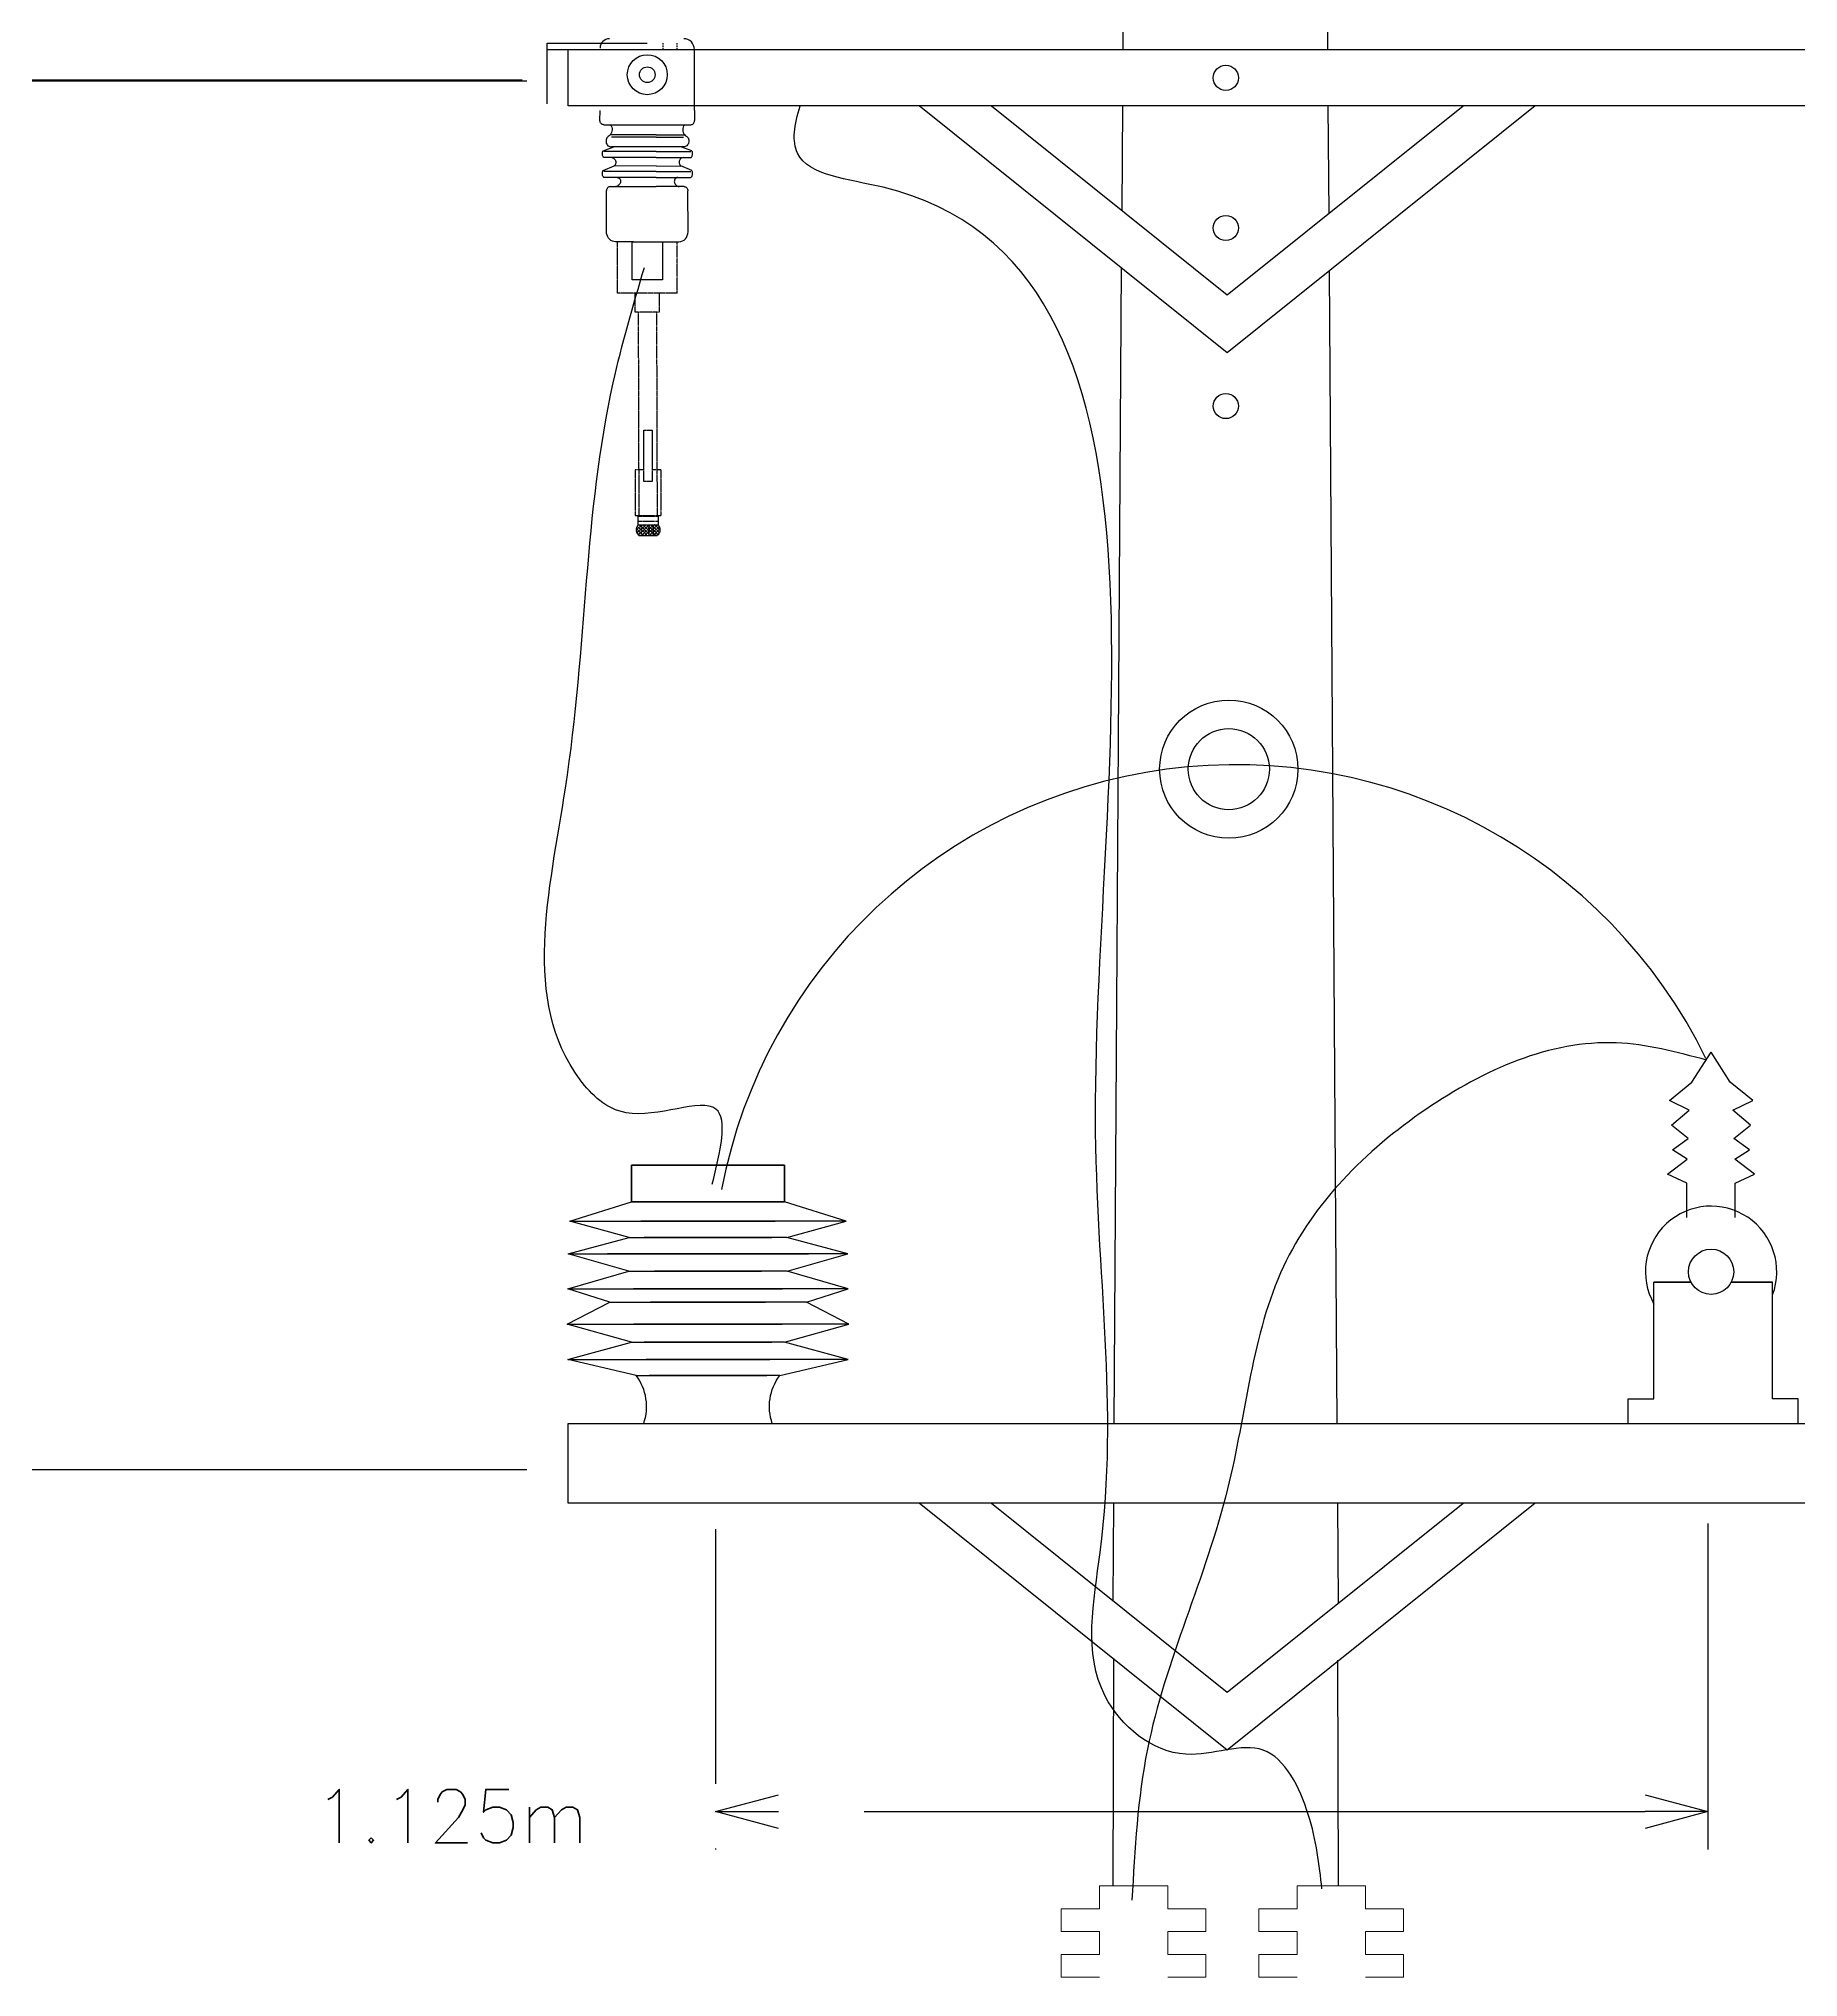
# Model space of a CAD drawing. Header units: millimetres. Extents: x 168 to 392, y 127 to 255.
# Drawn here: x 168.33 to 171.128, y 229.776 to 232.858 of the extents above; entities that cross this region are included whole.
import ezdxf

# ---------------------------------------------------------------- set-up
doc = ezdxf.new("R2010")
doc.units = ezdxf.units.MM
for name, color, linetype, lineweight in [('Equipos', 20, 'Continuous', 13), ('Poste', 252, 'Continuous', 25), ('Trafo', 40, 'Continuous', 13)]:
    doc.layers.add(name, color=color, linetype=linetype, lineweight=lineweight)
doc.layers.add('RE80', color=2, linetype='Continuous')
doc.styles.add('RomanS', font='romans.shx')

# ---------------------------------------------------------------- blocks, each defined once
blk = doc.blocks.new('_Open30')
at = {"color": 0, "linetype": 'ByBlock', "lineweight": -2}
for p, q in [((-1, 0.268), (0, 0)), ((0, 0), (-1, -0.268)), ((0, 0), (-1, 0))]:
    blk.add_line(p, q, dxfattribs=at)

msp = doc.modelspace()

# ---------------------------------------------------------------- linework, layer by layer
for p, q in [((169.09885, 232.79225), (167.99918, 232.79225)), ((169.10662, 232.79104), (167.99918, 232.79104)), ((169.10662, 230.58246), (167.99918, 230.58246)), ((169.40659, 230.48843), (169.40659, 229.9791)), ((170.98466, 230.49741), (170.98466, 229.9791)), ((169.50659, 230.0391), (170.88466, 230.0391))]:
    msp.add_line(p, q)
at = {"layer": 'Equipos', "lineweight": -2}
for p, q in [((169.13873, 232.75475), (169.13873, 232.85108)), ((169.13873, 232.85108), (169.15302, 232.85108)), ((169.13873, 232.84141), (169.15302, 232.84141)), ((169.15302, 232.85108), (169.29783, 232.85108)), ((169.15302, 232.84141), (169.29783, 232.84141)), ((169.17198, 232.84141), (171.26861, 232.84141)), ((169.17198, 232.75152), (169.17198, 232.84141)), ((169.32261, 232.85108), (169.32261, 232.849)), ((169.32261, 232.84761), (169.32261, 232.84489)), ((169.32261, 232.8435), (169.32261, 232.84141)), ((169.34499, 232.85108), (169.34499, 232.849)), ((169.34499, 232.84761), (169.34499, 232.84489)), ((169.34499, 232.8435), (169.34499, 232.84141)), ((169.37312, 232.74395), (169.37312, 232.84104)), ((171.26861, 232.75152), (169.17198, 232.75152)), ((169.22277, 232.72815), (169.22291, 232.74395)), ((169.37312, 232.74395), (169.37298, 232.72815)), ((170.2203, 232.3591), (169.73062, 232.75152)), ((169.84535, 232.75152), (170.2203, 232.45105)), ((170.70997, 232.75152), (170.2203, 232.3591)), ((170.2203, 232.45105), (170.59524, 232.75152)), ((169.22291, 232.72686), (169.22277, 232.72815)), ((169.22334, 232.72571), (169.22291, 232.72686)), ((169.22377, 232.72442), (169.22334, 232.72571)), ((169.22463, 232.72341), (169.22377, 232.72442)), ((169.22549, 232.7227), (169.22463, 232.72341)), ((169.2265, 232.72198), (169.22549, 232.7227)), ((169.22765, 232.72169), (169.2265, 232.72198)), ((169.22894, 232.72155), (169.22765, 232.72169)), ((169.22894, 232.72155), (169.29802, 232.72155)), ((169.23368, 232.70058), (169.23296, 232.69914)), ((169.23468, 232.70187), (169.23368, 232.70058)), ((169.23583, 232.70302), (169.23468, 232.70187)), ((169.23756, 232.70403), (169.23583, 232.70302)), ((169.23899, 232.70546), (169.23756, 232.70403)), ((169.24029, 232.70719), (169.23899, 232.70546)), ((169.31238, 232.70575), (169.23928, 232.70575)), ((169.23971, 232.7214), (169.24072, 232.71968)), ((169.24115, 232.70905), (169.24029, 232.70719)), ((169.24072, 232.71968), (169.24158, 232.71767)), ((169.24187, 232.71121), (169.24115, 232.70905)), ((169.31238, 232.70173), (169.24115, 232.70173)), ((169.24158, 232.71767), (169.24201, 232.71552)), ((169.24215, 232.71336), (169.24187, 232.71121)), ((169.24201, 232.71552), (169.24215, 232.71336)), ((169.29802, 232.72155), (169.36709, 232.72155)), ((169.31238, 232.70575), (169.35732, 232.70575)), ((169.31238, 232.70173), (169.35546, 232.70173)), ((169.3546, 232.71552), (169.35445, 232.71336)), ((169.35445, 232.71336), (169.35474, 232.71121)), ((169.35503, 232.71767), (169.3546, 232.71552)), ((169.35474, 232.71121), (169.35531, 232.70905)), ((169.35575, 232.71968), (169.35503, 232.71767)), ((169.35531, 232.70905), (169.35632, 232.70719)), ((169.35689, 232.7214), (169.35575, 232.71968)), ((169.35632, 232.70719), (169.35761, 232.70546)), ((169.35761, 232.70546), (169.35905, 232.70403)), ((169.35905, 232.70403), (169.36077, 232.70302)), ((169.36077, 232.70302), (169.36192, 232.70187)), ((169.36192, 232.70187), (169.36293, 232.70058)), ((169.36293, 232.70058), (169.36364, 232.69914)), ((169.36709, 232.72155), (169.36824, 232.72169)), ((169.36824, 232.72169), (169.36939, 232.72198)), ((169.36939, 232.72198), (169.37054, 232.7227)), ((169.37054, 232.7227), (169.3714, 232.72341)), ((169.3714, 232.72341), (169.37212, 232.72442)), ((169.37212, 232.72442), (169.37269, 232.72571)), ((169.37269, 232.72571), (169.37312, 232.72686)), ((169.37312, 232.72686), (169.37312, 232.72815)), ((169.22664, 232.6766), (169.22679, 232.6776)), ((169.22664, 232.67559), (169.22664, 232.6766)), ((169.22664, 232.67459), (169.22664, 232.67559)), ((169.22679, 232.67344), (169.22664, 232.67459)), ((169.22679, 232.6776), (169.22693, 232.67847)), ((169.22707, 232.67243), (169.22679, 232.67344)), ((169.22693, 232.67847), (169.22722, 232.67918)), ((169.22736, 232.67157), (169.22707, 232.67243)), ((169.22722, 232.67918), (169.2275, 232.67976)), ((169.22779, 232.67085), (169.22736, 232.67157)), ((169.2275, 232.67976), (169.22794, 232.68005)), ((169.22822, 232.67014), (169.22779, 232.67085)), ((169.22794, 232.68005), (169.24502, 232.68651)), ((169.22865, 232.66971), (169.22822, 232.67014)), ((169.22908, 232.66942), (169.22865, 232.66971)), ((169.31238, 232.67875), (169.22908, 232.67875)), ((169.23253, 232.69757), (169.23239, 232.69584)), ((169.23239, 232.69584), (169.23253, 232.69412)), ((169.23296, 232.69914), (169.23253, 232.69757)), ((169.23253, 232.69412), (169.23282, 232.6924)), ((169.23282, 232.6924), (169.23354, 232.69082)), ((169.23354, 232.69082), (169.2344, 232.68952)), ((169.2344, 232.68952), (169.23555, 232.68823)), ((169.23555, 232.68823), (169.23684, 232.68737)), ((169.23684, 232.68737), (169.23828, 232.68679)), ((169.23828, 232.68679), (169.23971, 232.68651)), ((169.23971, 232.68651), (169.24115, 232.68651)), ((169.31238, 232.68651), (169.24115, 232.68651)), ((169.35546, 232.68651), (169.31238, 232.68651)), ((169.31238, 232.67875), (169.36752, 232.67875)), ((169.36867, 232.68005), (169.35158, 232.68651)), ((169.35689, 232.68651), (169.35546, 232.68651)), ((169.35833, 232.68679), (169.35689, 232.68651)), ((169.35977, 232.68737), (169.35833, 232.68679)), ((169.36106, 232.68823), (169.35977, 232.68737)), ((169.36221, 232.68952), (169.36106, 232.68823)), ((169.36307, 232.69082), (169.36221, 232.68952)), ((169.36364, 232.6924), (169.36307, 232.69082)), ((169.36364, 232.69914), (169.36407, 232.69757)), ((169.36407, 232.69412), (169.36364, 232.6924)), ((169.36407, 232.69757), (169.36422, 232.69584)), ((169.36422, 232.69584), (169.36407, 232.69412)), ((169.36752, 232.66942), (169.36795, 232.66971)), ((169.36795, 232.66971), (169.36853, 232.67014)), ((169.36853, 232.67014), (169.36881, 232.67085)), ((169.3691, 232.67976), (169.36867, 232.68005)), ((169.36881, 232.67085), (169.36924, 232.67157)), ((169.36939, 232.67918), (169.3691, 232.67976)), ((169.36924, 232.67157), (169.36953, 232.67243)), ((169.36967, 232.67847), (169.36939, 232.67918)), ((169.36953, 232.67243), (169.36982, 232.67344)), ((169.36982, 232.6776), (169.36967, 232.67847)), ((169.36996, 232.6766), (169.36982, 232.6776)), ((169.36982, 232.67344), (169.36996, 232.67459)), ((169.36996, 232.67559), (169.36996, 232.6766)), ((169.36996, 232.67459), (169.36996, 232.67559)), ((169.22664, 232.64501), (169.22679, 232.64601)), ((169.22664, 232.644), (169.22664, 232.64501)), ((169.22679, 232.64299), (169.22664, 232.644)), ((169.22679, 232.64601), (169.22693, 232.64687)), ((169.22693, 232.64199), (169.22679, 232.64299)), ((169.22693, 232.64687), (169.22722, 232.64759)), ((169.22707, 232.64098), (169.22693, 232.64199)), ((169.2275, 232.63998), (169.22707, 232.64098)), ((169.22722, 232.64759), (169.2275, 232.64816)), ((169.2275, 232.64816), (169.22794, 232.6486)), ((169.22779, 232.63926), (169.2275, 232.63998)), ((169.22822, 232.63854), (169.22779, 232.63926)), ((169.22794, 232.6486), (169.24531, 232.65606)), ((169.31238, 232.66942), (169.22908, 232.66942)), ((169.31238, 232.64716), (169.22908, 232.64716)), ((169.24143, 232.66942), (169.24273, 232.66913)), ((169.24273, 232.66913), (169.24402, 232.6687)), ((169.24402, 232.6687), (169.24502, 232.66798)), ((169.24502, 232.66798), (169.24603, 232.66698)), ((169.31238, 232.65606), (169.24502, 232.65592)), ((169.24632, 232.65692), (169.24531, 232.65606)), ((169.24603, 232.66698), (169.24689, 232.66583)), ((169.24704, 232.65793), (169.24632, 232.65692)), ((169.24689, 232.66583), (169.24747, 232.66468)), ((169.24761, 232.65922), (169.24704, 232.65793)), ((169.24747, 232.66468), (169.2479, 232.66324)), ((169.2479, 232.66051), (169.24761, 232.65922)), ((169.2479, 232.66324), (169.24804, 232.66195)), ((169.24804, 232.66195), (169.2479, 232.66051)), ((169.31238, 232.66942), (169.36752, 232.66942)), ((169.31238, 232.65606), (169.35158, 232.65592)), ((169.31238, 232.64716), (169.36752, 232.64716)), ((169.34871, 232.66339), (169.34856, 232.66195)), ((169.34856, 232.66195), (169.34871, 232.66051)), ((169.34914, 232.66468), (169.34871, 232.66339)), ((169.34871, 232.66051), (169.349, 232.65922)), ((169.349, 232.65922), (169.34957, 232.65793)), ((169.34971, 232.66597), (169.34914, 232.66468)), ((169.34957, 232.65793), (169.35029, 232.65692)), ((169.35058, 232.66698), (169.34971, 232.66597)), ((169.35029, 232.65692), (169.35115, 232.65606)), ((169.35158, 232.66798), (169.35058, 232.66698)), ((169.36867, 232.6486), (169.35115, 232.65606)), ((169.35273, 232.6687), (169.35158, 232.66798)), ((169.35388, 232.66913), (169.35273, 232.6687)), ((169.35517, 232.66942), (169.35388, 232.66913)), ((169.36838, 232.63854), (169.36881, 232.63926)), ((169.36896, 232.64816), (169.36867, 232.6486)), ((169.36881, 232.63926), (169.36924, 232.63998)), ((169.36939, 232.64759), (169.36896, 232.64816)), ((169.36924, 232.63998), (169.36953, 232.64098)), ((169.36967, 232.64687), (169.36939, 232.64759)), ((169.36953, 232.64098), (169.36982, 232.64199)), ((169.36982, 232.64601), (169.36967, 232.64687)), ((169.36996, 232.64501), (169.36982, 232.64601)), ((169.36982, 232.64199), (169.36996, 232.64299)), ((169.36996, 232.644), (169.36996, 232.64501)), ((169.36996, 232.64299), (169.36996, 232.644)), ((169.22865, 232.63811), (169.22822, 232.63854)), ((169.22908, 232.63783), (169.22865, 232.63811)), ((169.31238, 232.63783), (169.22908, 232.63783)), ((169.23325, 232.61801), (169.23311, 232.61686)), ((169.23311, 232.55123), (169.23311, 232.61686)), ((169.23368, 232.6193), (169.23325, 232.61801)), ((169.23425, 232.62031), (169.23368, 232.6193)), ((169.23497, 232.62131), (169.23425, 232.62031)), ((169.23583, 232.62203), (169.23497, 232.62131)), ((169.23684, 232.6226), (169.23583, 232.62203)), ((169.23799, 232.62303), (169.23684, 232.6226)), ((169.23914, 232.62318), (169.23799, 232.62303)), ((169.23914, 232.62318), (169.28394, 232.62318)), ((169.23942, 232.62318), (169.31238, 232.62318)), ((169.24919, 232.62346), (169.24775, 232.62318)), ((169.25063, 232.6239), (169.24919, 232.62346)), ((169.25019, 232.63783), (169.25149, 232.63739)), ((169.25192, 232.62476), (169.25063, 232.6239)), ((169.25149, 232.63739), (169.25278, 232.63682)), ((169.25307, 232.62576), (169.25192, 232.62476)), ((169.25278, 232.63682), (169.25378, 232.63596)), ((169.25407, 232.62691), (169.25307, 232.62576)), ((169.25378, 232.63596), (169.25465, 232.63495)), ((169.25493, 232.6282), (169.25407, 232.62691)), ((169.25465, 232.63495), (169.25522, 232.63366)), ((169.25536, 232.6295), (169.25493, 232.6282)), ((169.25522, 232.63366), (169.25551, 232.63237)), ((169.25565, 232.63093), (169.25536, 232.6295)), ((169.25551, 232.63237), (169.25565, 232.63093)), ((169.31238, 232.63783), (169.36752, 232.63783)), ((169.35661, 232.62318), (169.31238, 232.62318)), ((169.3411, 232.63237), (169.34095, 232.63093)), ((169.34095, 232.63093), (169.34124, 232.62964)), ((169.34138, 232.63366), (169.3411, 232.63237)), ((169.34124, 232.62964), (169.34167, 232.6282)), ((169.34196, 232.63495), (169.34138, 232.63366)), ((169.34167, 232.6282), (169.34253, 232.62691)), ((169.34282, 232.63596), (169.34196, 232.63495)), ((169.34253, 232.62691), (169.34339, 232.62576)), ((169.34397, 232.63682), (169.34282, 232.63596)), ((169.34339, 232.62576), (169.34454, 232.62476)), ((169.34512, 232.63739), (169.34397, 232.63682)), ((169.34454, 232.62476), (169.34598, 232.62404)), ((169.34655, 232.63783), (169.34512, 232.63739)), ((169.34598, 232.62404), (169.34727, 232.62346)), ((169.34727, 232.62346), (169.34885, 232.62318)), ((169.35661, 232.62318), (169.35776, 232.62303)), ((169.35776, 232.62303), (169.3589, 232.6226)), ((169.3589, 232.6226), (169.36005, 232.62203)), ((169.36005, 232.62203), (169.36091, 232.62117)), ((169.36091, 232.62117), (169.36163, 232.62016)), ((169.36163, 232.62016), (169.36221, 232.61901)), ((169.36221, 232.61901), (169.36249, 232.61772)), ((169.36249, 232.61772), (169.36264, 232.61643)), ((169.36278, 232.55123), (169.36264, 232.61643)), ((169.36752, 232.63783), (169.36795, 232.63811)), ((169.36795, 232.63811), (169.36838, 232.63854)), ((169.23339, 232.5485), (169.23311, 232.55123)), ((169.23397, 232.54577), (169.23339, 232.5485)), ((169.36163, 232.5452), (169.36249, 232.54821)), ((169.36249, 232.54821), (169.36278, 232.55123)), ((169.23512, 232.54333), (169.23397, 232.54577)), ((169.23655, 232.54118), (169.23512, 232.54333)), ((169.23828, 232.53917), (169.23655, 232.54118)), ((169.24029, 232.53759), (169.23828, 232.53917)), ((169.24258, 232.53644), (169.24029, 232.53759)), ((169.24502, 232.53572), (169.24258, 232.53644)), ((169.24747, 232.53543), (169.24502, 232.53572)), ((169.27633, 232.53543), (169.24747, 232.53543)), ((169.25091, 232.53543), (169.25091, 232.53601)), ((169.25091, 232.53472), (169.25091, 232.53515)), ((169.25091, 232.53385), (169.25091, 232.53443)), ((169.25091, 232.53299), (169.25091, 232.53357)), ((169.25091, 232.53227), (169.25091, 232.53271)), ((169.25091, 232.53141), (169.25091, 232.53199)), ((169.25091, 232.53069), (169.25091, 232.53113)), ((169.25091, 232.52983), (169.25091, 232.53041)), ((169.25091, 232.52897), (169.25091, 232.52955)), ((169.25091, 232.52825), (169.25091, 232.52883)), ((169.25091, 232.52739), (169.25091, 232.52797)), ((169.25091, 232.52667), (169.25091, 232.5271)), ((169.25091, 232.52581), (169.25091, 232.52639)), ((169.25091, 232.52495), (169.25091, 232.52552)), ((169.25091, 232.52423), (169.25091, 232.52481)), ((169.25091, 232.52337), (169.25091, 232.52395)), ((169.25091, 232.52265), (169.25091, 232.52308)), ((169.25091, 232.52179), (169.25091, 232.52237)), ((169.25091, 232.52093), (169.25091, 232.5215)), ((169.25091, 232.52021), (169.25091, 232.52079)), ((169.25091, 232.51935), (169.25091, 232.51992)), ((169.25091, 232.51863), (169.25091, 232.51906)), ((169.25091, 232.51777), (169.25091, 232.51834)), ((169.25091, 232.51691), (169.25091, 232.51748)), ((169.25091, 232.51619), (169.25091, 232.51677)), ((169.25091, 232.51533), (169.25091, 232.5159)), ((169.27418, 232.47483), (169.27389, 232.53543)), ((169.27389, 232.53543), (169.31252, 232.53543)), ((169.31252, 232.53543), (169.322, 232.53543)), ((169.31956, 232.53543), (169.34842, 232.53543)), ((169.322, 232.53543), (169.32228, 232.47483)), ((169.34541, 232.53543), (169.34541, 232.53586)), ((169.34541, 232.53457), (169.34541, 232.53515)), ((169.34541, 232.53385), (169.34541, 232.53428)), ((169.34541, 232.53299), (169.34541, 232.53357)), ((169.34541, 232.53213), (169.34541, 232.53271)), ((169.34541, 232.53141), (169.34541, 232.53184)), ((169.34541, 232.53055), (169.34541, 232.53113)), ((169.34541, 232.52983), (169.34541, 232.53026)), ((169.34541, 232.52897), (169.34541, 232.52955)), ((169.34541, 232.52811), (169.34541, 232.52868)), ((169.34541, 232.52739), (169.34541, 232.52782)), ((169.34541, 232.52653), (169.34541, 232.5271)), ((169.34541, 232.52581), (169.34541, 232.52624)), ((169.34541, 232.52495), (169.34541, 232.52552)), ((169.34541, 232.52409), (169.34541, 232.52466)), ((169.34541, 232.52337), (169.34541, 232.52395)), ((169.34541, 232.52251), (169.34541, 232.52308)), ((169.34541, 232.52179), (169.34541, 232.52222)), ((169.34541, 232.52093), (169.34541, 232.5215)), ((169.34541, 232.52007), (169.34541, 232.52064)), ((169.34541, 232.51935), (169.34541, 232.51992)), ((169.34541, 232.51849), (169.34541, 232.51906)), ((169.34541, 232.51777), (169.34541, 232.5182)), ((169.34541, 232.51691), (169.34541, 232.51748)), ((169.34541, 232.51605), (169.34541, 232.51662)), ((169.34541, 232.51533), (169.34541, 232.5159)), ((169.34842, 232.53543), (169.35129, 232.53586)), ((169.35129, 232.53586), (169.35402, 232.53673)), ((169.35402, 232.53673), (169.35646, 232.53816)), ((169.35646, 232.53816), (169.35862, 232.54017)), ((169.35862, 232.54017), (169.36034, 232.54247)), ((169.36034, 232.54247), (169.36163, 232.5452)), ((169.25091, 232.51461), (169.25091, 232.51504)), ((169.25091, 232.51375), (169.25091, 232.51432)), ((169.25091, 232.51289), (169.25091, 232.51346)), ((169.25091, 232.51217), (169.25091, 232.51274)), ((169.25091, 232.51131), (169.25091, 232.51188)), ((169.25091, 232.51059), (169.25091, 232.51102)), ((169.25091, 232.50973), (169.25091, 232.5103)), ((169.25091, 232.50901), (169.25091, 232.50944)), ((169.25091, 232.50815), (169.25091, 232.50872)), ((169.25091, 232.50729), (169.25091, 232.50786)), ((169.25091, 232.50657), (169.25091, 232.507)), ((169.25091, 232.50571), (169.25091, 232.50628)), ((169.25091, 232.50499), (169.25091, 232.50542)), ((169.25091, 232.50413), (169.25091, 232.5047)), ((169.25091, 232.50327), (169.25091, 232.50384)), ((169.25091, 232.50255), (169.25091, 232.50312)), ((169.25091, 232.50169), (169.25091, 232.50226)), ((169.25091, 232.50097), (169.25091, 232.5014)), ((169.25091, 232.50011), (169.25091, 232.50068)), ((169.25091, 232.49925), (169.25091, 232.49982)), ((169.25091, 232.49853), (169.25091, 232.4991)), ((169.25091, 232.49767), (169.25091, 232.49824)), ((169.25091, 232.49695), (169.25091, 232.49738)), ((169.25091, 232.49609), (169.25091, 232.49666)), ((169.25091, 232.49522), (169.25091, 232.4958)), ((169.25091, 232.49451), (169.25091, 232.49508)), ((169.25091, 232.49364), (169.25091, 232.49422)), ((169.25091, 232.49293), (169.25091, 232.49336)), ((169.25091, 232.49206), (169.25091, 232.49264)), ((169.25091, 232.4912), (169.25091, 232.49178)), ((169.25091, 232.49049), (169.25091, 232.49106)), ((169.25091, 232.48962), (169.25091, 232.4902)), ((169.25091, 232.48891), (169.25091, 232.48934)), ((169.25091, 232.48804), (169.25091, 232.48862)), ((169.25091, 232.48718), (169.25091, 232.48776)), ((169.25091, 232.48646), (169.25091, 232.48704)), ((169.25091, 232.4856), (169.25091, 232.48618)), ((169.25091, 232.48488), (169.25091, 232.48532)), ((169.25091, 232.48402), (169.25091, 232.4846)), ((169.34541, 232.51447), (169.34541, 232.51504)), ((169.34541, 232.51375), (169.34541, 232.51418)), ((169.34541, 232.51289), (169.34541, 232.51346)), ((169.34541, 232.51203), (169.34541, 232.5126)), ((169.34541, 232.51131), (169.34541, 232.51188)), ((169.34541, 232.51045), (169.34541, 232.51102)), ((169.34541, 232.50973), (169.34541, 232.51016)), ((169.34541, 232.50887), (169.34541, 232.50944)), ((169.34541, 232.50815), (169.34541, 232.50858)), ((169.34541, 232.50729), (169.34541, 232.50786)), ((169.34541, 232.50643), (169.34541, 232.507)), ((169.34541, 232.50571), (169.34541, 232.50614)), ((169.34541, 232.50485), (169.34541, 232.50542)), ((169.34541, 232.50413), (169.34541, 232.50456)), ((169.34541, 232.50327), (169.34541, 232.50384)), ((169.34541, 232.5024), (169.34541, 232.50298)), ((169.34541, 232.50169), (169.34541, 232.50212)), ((169.34541, 232.50082), (169.34541, 232.5014)), ((169.34541, 232.50011), (169.34541, 232.50054)), ((169.34541, 232.49925), (169.34541, 232.49982)), ((169.34541, 232.49838), (169.34541, 232.49896)), ((169.34541, 232.49767), (169.34541, 232.49824)), ((169.34541, 232.4968), (169.34541, 232.49738)), ((169.34541, 232.49609), (169.34541, 232.49652)), ((169.34541, 232.49522), (169.34541, 232.4958)), ((169.34541, 232.49436), (169.34541, 232.49494)), ((169.34541, 232.49364), (169.34541, 232.49422)), ((169.34541, 232.49278), (169.34541, 232.49336)), ((169.34541, 232.49206), (169.34541, 232.4925)), ((169.34541, 232.4912), (169.34541, 232.49178)), ((169.34541, 232.49034), (169.34541, 232.49092)), ((169.34541, 232.48962), (169.34541, 232.4902)), ((169.34541, 232.48876), (169.34541, 232.48934)), ((169.34541, 232.48804), (169.34541, 232.48847)), ((169.34541, 232.48718), (169.34541, 232.48776)), ((169.34541, 232.48632), (169.34541, 232.48689)), ((169.34541, 232.4856), (169.34541, 232.48618)), ((169.34541, 232.48474), (169.34541, 232.48532)), ((169.25091, 232.4833), (169.25091, 232.48374)), ((169.25091, 232.48244), (169.25091, 232.48302)), ((169.25091, 232.48158), (169.25091, 232.48216)), ((169.25091, 232.48086), (169.25091, 232.48129)), ((169.25091, 232.48), (169.25091, 232.48058)), ((169.25091, 232.47928), (169.25091, 232.47971)), ((169.25091, 232.47842), (169.25091, 232.479)), ((169.25091, 232.47756), (169.25091, 232.47813)), ((169.25091, 232.47684), (169.25091, 232.47742)), ((169.25091, 232.47598), (169.25091, 232.47656)), ((169.25091, 232.47526), (169.25091, 232.47569)), ((169.25091, 232.4744), (169.25091, 232.47498)), ((169.25091, 232.47354), (169.25091, 232.47411)), ((169.25091, 232.47282), (169.25091, 232.4734)), ((169.25091, 232.47196), (169.25091, 232.47253)), ((169.25091, 232.47124), (169.25091, 232.47167)), ((169.25091, 232.47038), (169.25091, 232.47095)), ((169.25091, 232.46952), (169.25091, 232.47009)), ((169.25091, 232.4688), (169.25091, 232.46937)), ((169.25091, 232.46794), (169.25091, 232.46851)), ((169.25091, 232.46722), (169.25091, 232.46765)), ((169.25091, 232.46636), (169.25091, 232.46693)), ((169.25091, 232.4655), (169.25091, 232.46607)), ((169.25091, 232.46478), (169.25091, 232.46535)), ((169.25091, 232.46392), (169.25091, 232.46449)), ((169.25091, 232.4632), (169.25091, 232.46363)), ((169.25091, 232.46234), (169.25091, 232.46291)), ((169.25091, 232.46162), (169.25091, 232.46205)), ((169.25091, 232.46076), (169.25091, 232.46133)), ((169.25091, 232.4599), (169.25091, 232.46047)), ((169.25091, 232.45918), (169.25091, 232.45961)), ((169.25091, 232.45832), (169.25091, 232.45889)), ((169.25091, 232.4576), (169.25091, 232.45803)), ((169.25091, 232.45674), (169.25091, 232.45731)), ((169.25091, 232.45588), (169.25091, 232.45645)), ((169.25091, 232.45516), (169.25091, 232.45559)), ((169.25091, 232.4543), (169.25091, 232.45487)), ((169.25091, 232.45358), (169.25091, 232.45401)), ((169.32228, 232.47483), (169.27418, 232.47483)), ((169.32228, 232.47483), (169.31252, 232.47483)), ((169.34541, 232.48402), (169.34541, 232.48445)), ((169.34541, 232.48316), (169.34541, 232.48374)), ((169.34541, 232.48244), (169.34541, 232.48287)), ((169.34541, 232.48158), (169.34541, 232.48216)), ((169.34541, 232.48072), (169.34541, 232.48129)), ((169.34541, 232.48), (169.34541, 232.48043)), ((169.34541, 232.47914), (169.34541, 232.47971)), ((169.34541, 232.47842), (169.34541, 232.47885)), ((169.34541, 232.47756), (169.34541, 232.47813)), ((169.34541, 232.4767), (169.34541, 232.47727)), ((169.34541, 232.47598), (169.34541, 232.47641)), ((169.34541, 232.47512), (169.34541, 232.47569)), ((169.34541, 232.4744), (169.34541, 232.47483)), ((169.34541, 232.47354), (169.34541, 232.47411)), ((169.34541, 232.47268), (169.34541, 232.47325)), ((169.34541, 232.47196), (169.34541, 232.47253)), ((169.34541, 232.4711), (169.34541, 232.47167)), ((169.34541, 232.47038), (169.34541, 232.47081)), ((169.34541, 232.46952), (169.34541, 232.47009)), ((169.34541, 232.46866), (169.34541, 232.46923)), ((169.34541, 232.46794), (169.34541, 232.46851)), ((169.34541, 232.46708), (169.34541, 232.46765)), ((169.34541, 232.46636), (169.34541, 232.46679)), ((169.34541, 232.4655), (169.34541, 232.46607)), ((169.34541, 232.46464), (169.34541, 232.46521)), ((169.34541, 232.46392), (169.34541, 232.46449)), ((169.34541, 232.46306), (169.34541, 232.46363)), ((169.34541, 232.46234), (169.34541, 232.46277)), ((169.34541, 232.46148), (169.34541, 232.46205)), ((169.34541, 232.46061), (169.34541, 232.46119)), ((169.34541, 232.4599), (169.34541, 232.46047)), ((169.34541, 232.45904), (169.34541, 232.45961)), ((169.34541, 232.45832), (169.34541, 232.45875)), ((169.34541, 232.45746), (169.34541, 232.45803)), ((169.34541, 232.45674), (169.34541, 232.45717)), ((169.34541, 232.45588), (169.34541, 232.45645)), ((169.34541, 232.45501), (169.34541, 232.45559)), ((169.34541, 232.4543), (169.34541, 232.45473)), ((169.34541, 232.45358), (169.34541, 232.45401)), ((169.25149, 232.45358), (169.25091, 232.45358)), ((169.25235, 232.45358), (169.25177, 232.45358)), ((169.25307, 232.45358), (169.25249, 232.45358)), ((169.25393, 232.45358), (169.25335, 232.45358)), ((169.25465, 232.45358), (169.25422, 232.45358)), ((169.25551, 232.45358), (169.25493, 232.45358)), ((169.25623, 232.45358), (169.2558, 232.45358)), ((169.25709, 232.45358), (169.25651, 232.45358)), ((169.25795, 232.45358), (169.25737, 232.45358)), ((169.25867, 232.45358), (169.25824, 232.45358)), ((169.25953, 232.45358), (169.25895, 232.45358)), ((169.26025, 232.45358), (169.25982, 232.45358)), ((169.26111, 232.45358), (169.26053, 232.45358)), ((169.26197, 232.45358), (169.2614, 232.45358)), ((169.26269, 232.45358), (169.26226, 232.45358)), ((169.26355, 232.45358), (169.26298, 232.45358)), ((169.26427, 232.45358), (169.26384, 232.45358)), ((169.26513, 232.45358), (169.26456, 232.45358)), ((169.26599, 232.45358), (169.26542, 232.45358)), ((169.26671, 232.45358), (169.26613, 232.45358)), ((169.26757, 232.45358), (169.267, 232.45358)), ((169.26829, 232.45358), (169.26786, 232.45358)), ((169.26915, 232.45358), (169.26858, 232.45358)), ((169.27001, 232.45358), (169.26944, 232.45358)), ((169.27073, 232.45358), (169.27016, 232.45358)), ((169.27159, 232.45358), (169.27102, 232.45358)), ((169.27231, 232.45358), (169.27188, 232.45358)), ((169.27317, 232.45358), (169.2726, 232.45358)), ((169.27403, 232.45358), (169.27346, 232.45358)), ((169.27475, 232.45358), (169.27418, 232.45358)), ((169.27561, 232.45358), (169.27504, 232.45358)), ((169.27633, 232.45358), (169.2759, 232.45358)), ((169.27719, 232.45358), (169.27662, 232.45358)), ((169.27805, 232.45358), (169.27748, 232.45358)), ((169.27877, 232.45358), (169.2782, 232.45358)), ((169.27892, 232.45315), (169.27892, 232.45358)), ((169.27892, 232.45229), (169.27892, 232.45286)), ((169.27892, 232.45157), (169.27892, 232.45214)), ((169.27892, 232.45071), (169.27892, 232.45128)), ((169.27892, 232.44999), (169.27892, 232.45042)), ((169.27892, 232.44913), (169.27892, 232.4497)), ((169.27892, 232.44826), (169.27892, 232.44884)), ((169.27892, 232.44755), (169.27892, 232.44812)), ((169.27892, 232.44669), (169.27892, 232.44726)), ((169.27892, 232.44597), (169.27892, 232.4464)), ((169.27892, 232.44511), (169.27892, 232.44568)), ((169.27892, 232.44439), (169.27892, 232.44482)), ((169.27892, 232.44353), (169.27892, 232.4441)), ((169.27892, 232.44266), (169.27892, 232.44324)), ((169.27892, 232.44195), (169.27892, 232.44238)), ((169.27892, 232.44108), (169.27892, 232.44166)), ((169.27892, 232.44037), (169.27892, 232.4408)), ((169.27892, 232.4395), (169.27892, 232.44008)), ((169.27892, 232.43864), (169.27892, 232.43922)), ((169.27892, 232.43793), (169.27892, 232.43836)), ((169.27892, 232.43706), (169.27892, 232.43764)), ((169.27892, 232.43635), (169.27892, 232.43678)), ((169.27892, 232.43548), (169.27892, 232.43606)), ((169.27892, 232.43462), (169.27892, 232.4352)), ((169.27892, 232.4339), (169.27892, 232.43448)), ((169.27892, 232.43304), (169.27892, 232.43362)), ((169.27892, 232.43232), (169.27892, 232.43276)), ((169.27892, 232.43146), (169.27892, 232.43204)), ((169.27892, 232.4306), (169.27892, 232.43118)), ((169.27892, 232.42988), (169.27892, 232.43046)), ((169.27892, 232.42902), (169.27892, 232.4296)), ((169.27892, 232.4283), (169.27892, 232.42873)), ((169.27892, 232.42744), (169.27892, 232.42802)), ((169.27892, 232.42658), (169.27892, 232.42715)), ((169.27892, 232.42586), (169.27892, 232.42644)), ((169.27892, 232.425), (169.27892, 232.42558)), ((169.27892, 232.42428), (169.27892, 232.42471)), ((169.27892, 232.42356), (169.27892, 232.424)), ((169.2792, 232.42356), (169.27892, 232.42356)), ((169.27963, 232.45358), (169.27906, 232.45358)), ((169.28006, 232.42356), (169.27949, 232.42356)), ((169.28035, 232.45358), (169.27992, 232.45358)), ((169.28078, 232.42356), (169.28035, 232.42356)), ((169.28121, 232.45358), (169.28064, 232.45358)), ((169.28164, 232.42356), (169.28107, 232.42356)), ((169.28193, 232.45358), (169.2815, 232.45358)), ((169.28236, 232.42356), (169.28193, 232.42356)), ((169.28279, 232.45358), (169.28222, 232.45358)), ((169.28322, 232.42356), (169.28265, 232.42356)), ((169.28365, 232.45358), (169.28308, 232.45358)), ((169.28409, 232.42356), (169.28351, 232.42356)), ((169.28437, 232.45358), (169.28394, 232.45358)), ((169.28409, 232.42328), (169.28409, 232.42356)), ((169.28409, 232.42242), (169.28409, 232.42299)), ((169.2848, 232.42356), (169.28437, 232.42356)), ((169.28523, 232.45358), (169.28466, 232.45358)), ((169.28567, 232.42356), (169.28509, 232.42356)), ((169.28595, 232.45358), (169.28552, 232.45358)), ((169.28638, 232.42356), (169.28595, 232.42356)), ((169.28681, 232.45358), (169.28624, 232.45358)), ((169.28724, 232.42356), (169.28667, 232.42356)), ((169.28768, 232.45358), (169.2871, 232.45358)), ((169.28811, 232.42356), (169.28753, 232.42356)), ((169.28839, 232.45358), (169.28796, 232.45358)), ((169.28882, 232.42356), (169.28839, 232.42356)), ((169.28926, 232.45358), (169.28868, 232.45358)), ((169.28969, 232.42356), (169.28911, 232.42356)), ((169.28997, 232.45358), (169.28954, 232.45358)), ((169.2904, 232.42356), (169.28997, 232.42356)), ((169.29084, 232.45358), (169.29026, 232.45358)), ((169.29127, 232.42356), (169.29069, 232.42356)), ((169.2917, 232.45358), (169.29112, 232.45358)), ((169.29213, 232.42356), (169.29155, 232.42356)), ((169.29241, 232.45358), (169.29184, 232.45358)), ((169.29285, 232.42356), (169.29227, 232.42356)), ((169.29328, 232.45358), (169.2927, 232.45358)), ((169.29371, 232.42356), (169.29313, 232.42356)), ((169.29399, 232.45358), (169.29356, 232.45358)), ((169.29443, 232.42356), (169.29399, 232.42356)), ((169.29486, 232.45358), (169.29428, 232.45358)), ((169.29529, 232.42356), (169.29471, 232.42356)), ((169.29572, 232.45358), (169.29514, 232.45358)), ((169.29615, 232.42356), (169.29557, 232.42356)), ((169.29644, 232.45358), (169.29586, 232.45358)), ((169.29687, 232.42356), (169.29629, 232.42356)), ((169.2973, 232.45358), (169.29672, 232.45358)), ((169.29773, 232.42356), (169.29715, 232.42356)), ((169.29802, 232.45358), (169.29758, 232.45358)), ((169.29845, 232.42356), (169.29802, 232.42356)), ((169.29888, 232.45358), (169.2983, 232.45358)), ((169.29931, 232.42356), (169.29873, 232.42356)), ((169.29974, 232.45358), (169.29916, 232.45358)), ((169.30017, 232.42356), (169.29959, 232.42356)), ((169.30046, 232.45358), (169.29988, 232.45358)), ((169.30089, 232.42356), (169.30031, 232.42356)), ((169.30132, 232.45358), (169.30074, 232.45358)), ((169.30175, 232.42356), (169.30117, 232.42356)), ((169.30204, 232.45358), (169.30161, 232.45358)), ((169.30247, 232.42356), (169.30204, 232.42356)), ((169.3029, 232.45358), (169.30232, 232.45358)), ((169.30333, 232.42356), (169.30275, 232.42356)), ((169.30376, 232.45358), (169.30319, 232.45358)), ((169.30419, 232.42356), (169.30362, 232.42356)), ((169.30448, 232.45358), (169.3039, 232.45358)), ((169.30491, 232.42356), (169.30433, 232.42356)), ((169.30534, 232.45358), (169.30476, 232.45358)), ((169.30577, 232.42356), (169.3052, 232.42356)), ((169.30606, 232.45358), (169.30563, 232.45358)), ((169.30649, 232.42356), (169.30606, 232.42356)), ((169.30692, 232.45358), (169.30634, 232.45358)), ((169.30735, 232.42356), (169.30678, 232.42356)), ((169.30764, 232.45358), (169.30721, 232.45358)), ((169.30807, 232.42356), (169.30764, 232.42356)), ((169.3085, 232.45358), (169.30792, 232.45358)), ((169.30893, 232.42356), (169.30835, 232.42356)), ((169.30936, 232.45358), (169.30879, 232.45358)), ((169.30979, 232.42356), (169.30922, 232.42356)), ((169.31008, 232.45358), (169.30965, 232.45358)), ((169.31051, 232.42356), (169.31008, 232.42356)), ((169.31094, 232.45358), (169.31037, 232.45358)), ((169.31137, 232.42356), (169.3108, 232.42356)), ((169.31166, 232.45358), (169.31123, 232.45358)), ((169.31209, 232.42356), (169.31166, 232.42356)), ((169.31252, 232.45358), (169.31195, 232.45358)), ((169.31295, 232.42356), (169.31238, 232.42356)), ((169.31266, 232.42356), (169.31266, 232.42328)), ((169.31266, 232.42299), (169.31266, 232.42242)), ((169.31338, 232.45358), (169.31281, 232.45358)), ((169.31381, 232.42356), (169.31324, 232.42356)), ((169.3141, 232.45358), (169.31352, 232.45358)), ((169.31453, 232.42356), (169.3141, 232.42356)), ((169.31496, 232.45358), (169.31439, 232.45358)), ((169.31539, 232.42356), (169.31482, 232.42356)), ((169.31568, 232.45358), (169.31525, 232.45358)), ((169.31611, 232.42356), (169.31568, 232.42356)), ((169.31654, 232.45358), (169.31597, 232.45358)), ((169.31697, 232.42356), (169.3164, 232.42356)), ((169.3174, 232.45358), (169.31683, 232.45358)), ((169.31755, 232.42356), (169.31726, 232.42356)), ((169.31755, 232.45315), (169.31755, 232.45358)), ((169.31812, 232.45358), (169.31755, 232.45358)), ((169.31755, 232.45229), (169.31755, 232.45286)), ((169.31755, 232.45157), (169.31755, 232.45214)), ((169.31755, 232.45071), (169.31755, 232.45128)), ((169.31755, 232.44999), (169.31755, 232.45042)), ((169.31755, 232.44913), (169.31755, 232.4497)), ((169.31755, 232.44826), (169.31755, 232.44884)), ((169.31755, 232.44755), (169.31755, 232.44812)), ((169.31755, 232.44669), (169.31755, 232.44726)), ((169.31755, 232.44597), (169.31755, 232.4464)), ((169.31755, 232.44511), (169.31755, 232.44568)), ((169.31755, 232.44439), (169.31755, 232.44482)), ((169.31755, 232.44353), (169.31755, 232.4441)), ((169.31755, 232.44266), (169.31755, 232.44324)), ((169.31755, 232.44195), (169.31755, 232.44238)), ((169.31755, 232.44108), (169.31755, 232.44166)), ((169.31755, 232.44037), (169.31755, 232.4408)), ((169.31755, 232.4395), (169.31755, 232.44008)), ((169.31755, 232.43864), (169.31755, 232.43922)), ((169.31755, 232.43793), (169.31755, 232.43836)), ((169.31755, 232.43706), (169.31755, 232.43764)), ((169.31755, 232.43635), (169.31755, 232.43678)), ((169.31755, 232.43548), (169.31755, 232.43606)), ((169.31755, 232.43462), (169.31755, 232.4352)), ((169.31755, 232.4339), (169.31755, 232.43448)), ((169.31755, 232.43304), (169.31755, 232.43362)), ((169.31755, 232.43232), (169.31755, 232.43276)), ((169.31755, 232.43146), (169.31755, 232.43204)), ((169.31755, 232.4306), (169.31755, 232.43118)), ((169.31755, 232.42988), (169.31755, 232.43046)), ((169.31755, 232.42902), (169.31755, 232.4296)), ((169.31755, 232.4283), (169.31755, 232.42873)), ((169.31755, 232.42744), (169.31755, 232.42802)), ((169.31755, 232.42658), (169.31755, 232.42715)), ((169.31755, 232.42586), (169.31755, 232.42644)), ((169.31755, 232.425), (169.31755, 232.42558)), ((169.31755, 232.42428), (169.31755, 232.42471)), ((169.31755, 232.42356), (169.31755, 232.424)), ((169.31898, 232.45358), (169.31841, 232.45358)), ((169.3197, 232.45358), (169.31927, 232.45358)), ((169.32056, 232.45358), (169.31999, 232.45358)), ((169.32142, 232.45358), (169.32085, 232.45358)), ((169.32214, 232.45358), (169.32157, 232.45358)), ((169.323, 232.45358), (169.32243, 232.45358)), ((169.32372, 232.45358), (169.32329, 232.45358)), ((169.32458, 232.45358), (169.32401, 232.45358)), ((169.32544, 232.45358), (169.32487, 232.45358)), ((169.32616, 232.45358), (169.32559, 232.45358)), ((169.32702, 232.45358), (169.32645, 232.45358)), ((169.32774, 232.45358), (169.32731, 232.45358)), ((169.3286, 232.45358), (169.32803, 232.45358)), ((169.32947, 232.45358), (169.32889, 232.45358)), ((169.33018, 232.45358), (169.32961, 232.45358)), ((169.33104, 232.45358), (169.33047, 232.45358)), ((169.33176, 232.45358), (169.33133, 232.45358)), ((169.33262, 232.45358), (169.33205, 232.45358)), ((169.33334, 232.45358), (169.33291, 232.45358)), ((169.3342, 232.45358), (169.33363, 232.45358)), ((169.33507, 232.45358), (169.33449, 232.45358)), ((169.33578, 232.45358), (169.33535, 232.45358)), ((169.33665, 232.45358), (169.33607, 232.45358)), ((169.33736, 232.45358), (169.33693, 232.45358)), ((169.33823, 232.45358), (169.33765, 232.45358)), ((169.33909, 232.45358), (169.33851, 232.45358)), ((169.3398, 232.45358), (169.33923, 232.45358)), ((169.34067, 232.45358), (169.34009, 232.45358)), ((169.34138, 232.45358), (169.34095, 232.45358)), ((169.34225, 232.45358), (169.34167, 232.45358)), ((169.34311, 232.45358), (169.34253, 232.45358)), ((169.34383, 232.45358), (169.34325, 232.45358)), ((169.34469, 232.45358), (169.34411, 232.45358)), ((169.34541, 232.45358), (169.34497, 232.45358)), ((169.28409, 232.4217), (169.28409, 232.42213)), ((169.28409, 232.42084), (169.28409, 232.42141)), ((169.28409, 232.41997), (169.28409, 232.42055)), ((169.28409, 232.41926), (169.28409, 232.41983)), ((169.28409, 232.41839), (169.28409, 232.41897)), ((169.28409, 232.41768), (169.28409, 232.41811)), ((169.28409, 232.41682), (169.28409, 232.41739)), ((169.28409, 232.41595), (169.28409, 232.41653)), ((169.28409, 232.41524), (169.28409, 232.41581)), ((169.28409, 232.41437), (169.28409, 232.41495)), ((169.28409, 232.41366), (169.28409, 232.41409)), ((169.28409, 232.41279), (169.28409, 232.41337)), ((169.28409, 232.41193), (169.28409, 232.41251)), ((169.28409, 232.41121), (169.28409, 232.41179)), ((169.28409, 232.41035), (169.28409, 232.41093)), ((169.28409, 232.40963), (169.28409, 232.41007)), ((169.28409, 232.40877), (169.28409, 232.40935)), ((169.28409, 232.40791), (169.28409, 232.40849)), ((169.28409, 232.40719), (169.28409, 232.40777)), ((169.28409, 232.40633), (169.28409, 232.40691)), ((169.28409, 232.40561), (169.28409, 232.40604)), ((169.28409, 232.40475), (169.28409, 232.40533)), ((169.28409, 232.40403), (169.28409, 232.40446)), ((169.28409, 232.40317), (169.28409, 232.40375)), ((169.28409, 232.40231), (169.28409, 232.40289)), ((169.28409, 232.40159), (169.28409, 232.40202)), ((169.28409, 232.40073), (169.28409, 232.40131)), ((169.28409, 232.40001), (169.28409, 232.40044)), ((169.28409, 232.39915), (169.28409, 232.39973)), ((169.28409, 232.39829), (169.28409, 232.39886)), ((169.28409, 232.39757), (169.28409, 232.398)), ((169.28409, 232.39671), (169.28409, 232.39728)), ((169.28409, 232.39599), (169.28409, 232.39642)), ((169.28409, 232.39513), (169.28409, 232.3957)), ((169.28409, 232.39427), (169.28409, 232.39484)), ((169.28423, 232.39355), (169.28409, 232.39413)), ((169.28423, 232.39269), (169.28423, 232.39326)), ((169.28423, 232.39197), (169.28423, 232.3924)), ((169.31266, 232.42213), (169.31266, 232.4217)), ((169.31266, 232.42141), (169.31266, 232.42084)), ((169.31266, 232.42055), (169.31266, 232.41997)), ((169.31266, 232.41983), (169.31266, 232.41926)), ((169.31266, 232.41897), (169.31266, 232.41839)), ((169.31266, 232.41811), (169.31266, 232.41768)), ((169.31266, 232.41739), (169.31266, 232.41682)), ((169.31266, 232.41653), (169.31266, 232.41595)), ((169.31266, 232.41581), (169.31266, 232.41524)), ((169.31266, 232.41495), (169.31266, 232.41437)), ((169.31266, 232.41409), (169.31266, 232.41366)), ((169.31266, 232.41337), (169.31266, 232.41279)), ((169.31266, 232.41251), (169.31266, 232.41193)), ((169.31266, 232.41179), (169.31266, 232.41121)), ((169.31266, 232.41093), (169.31266, 232.41035)), ((169.31266, 232.41007), (169.31266, 232.40963)), ((169.31266, 232.40935), (169.31266, 232.40877)), ((169.31266, 232.40849), (169.31266, 232.40791)), ((169.31266, 232.40777), (169.31266, 232.40719)), ((169.31266, 232.40691), (169.31266, 232.40633)), ((169.31266, 232.40604), (169.31266, 232.40561)), ((169.31266, 232.40533), (169.31266, 232.40475)), ((169.31266, 232.40446), (169.31266, 232.40403)), ((169.31266, 232.40375), (169.31266, 232.40317)), ((169.31266, 232.40289), (169.31266, 232.40231)), ((169.31266, 232.40202), (169.31266, 232.40159)), ((169.31266, 232.40131), (169.31266, 232.40073)), ((169.31266, 232.40044), (169.31266, 232.40001)), ((169.31266, 232.39973), (169.31266, 232.39915)), ((169.31266, 232.39886), (169.31266, 232.39829)), ((169.31266, 232.398), (169.31266, 232.39757)), ((169.31266, 232.39728), (169.31266, 232.39671)), ((169.31266, 232.39642), (169.31266, 232.39599)), ((169.31266, 232.3957), (169.31266, 232.39513)), ((169.31266, 232.39484), (169.31266, 232.39427)), ((169.31266, 232.39413), (169.31266, 232.39355)), ((169.31266, 232.39326), (169.31266, 232.39269)), ((169.31266, 232.3924), (169.31266, 232.39197)), ((169.28423, 232.39111), (169.28423, 232.39168)), ((169.28423, 232.39025), (169.28423, 232.39082)), ((169.28423, 232.38953), (169.28423, 232.3901)), ((169.28423, 232.38867), (169.28423, 232.38924)), ((169.28423, 232.38795), (169.28423, 232.38838)), ((169.28423, 232.38709), (169.28423, 232.38766)), ((169.28423, 232.38623), (169.28423, 232.3868)), ((169.28423, 232.38551), (169.28423, 232.38608)), ((169.28423, 232.38465), (169.28423, 232.38522)), ((169.28423, 232.38393), (169.28423, 232.38436)), ((169.28423, 232.38307), (169.28423, 232.38364)), ((169.28423, 232.38221), (169.28423, 232.38278)), ((169.28423, 232.38149), (169.28423, 232.38206)), ((169.28423, 232.38063), (169.28423, 232.3812)), ((169.28423, 232.37991), (169.28423, 232.38034)), ((169.28423, 232.37905), (169.28423, 232.37962)), ((169.28423, 232.37833), (169.28423, 232.37876)), ((169.28423, 232.37747), (169.28423, 232.37804)), ((169.28423, 232.37661), (169.28423, 232.37718)), ((169.28423, 232.37589), (169.28423, 232.37632)), ((169.28423, 232.37503), (169.28423, 232.3756)), ((169.28423, 232.37431), (169.28423, 232.37474)), ((169.28423, 232.37345), (169.28423, 232.37402)), ((169.28423, 232.37258), (169.28423, 232.37316)), ((169.28423, 232.37187), (169.28423, 232.3723)), ((169.28423, 232.371), (169.28423, 232.37158)), ((169.28423, 232.37029), (169.28423, 232.37072)), ((169.28423, 232.36942), (169.28423, 232.37)), ((169.28423, 232.36856), (169.28423, 232.36914)), ((169.28423, 232.36785), (169.28423, 232.36842)), ((169.28423, 232.36698), (169.28423, 232.36756)), ((169.28423, 232.36627), (169.28423, 232.3667)), ((169.28423, 232.3654), (169.28423, 232.36598)), ((169.28423, 232.36454), (169.28423, 232.36512)), ((169.28423, 232.36382), (169.28423, 232.3644)), ((169.28423, 232.36296), (169.28423, 232.36354)), ((169.28423, 232.36224), (169.28423, 232.36268)), ((169.28423, 232.36138), (169.28423, 232.36196)), ((169.31266, 232.39168), (169.31266, 232.39111)), ((169.31266, 232.39082), (169.31266, 232.39025)), ((169.31266, 232.3901), (169.31266, 232.38953)), ((169.31266, 232.38924), (169.31266, 232.38867)), ((169.31266, 232.38838), (169.31266, 232.38795)), ((169.31266, 232.38766), (169.31266, 232.38709)), ((169.31266, 232.3868), (169.31266, 232.38623)), ((169.31266, 232.38608), (169.31266, 232.38551)), ((169.31281, 232.38522), (169.31281, 232.38465)), ((169.31281, 232.38436), (169.31281, 232.38393)), ((169.31281, 232.38364), (169.31281, 232.38307)), ((169.31281, 232.38278), (169.31281, 232.38221)), ((169.31281, 232.38206), (169.31281, 232.38149)), ((169.31281, 232.3812), (169.31281, 232.38063)), ((169.31281, 232.38034), (169.31281, 232.37991)), ((169.31281, 232.37962), (169.31281, 232.37905)), ((169.31281, 232.37876), (169.31281, 232.37833)), ((169.31281, 232.37804), (169.31281, 232.37747)), ((169.31281, 232.37718), (169.31281, 232.37661)), ((169.31281, 232.37632), (169.31281, 232.37589)), ((169.31281, 232.3756), (169.31281, 232.37503)), ((169.31281, 232.37474), (169.31281, 232.37431)), ((169.31281, 232.37402), (169.31281, 232.37345)), ((169.31281, 232.37316), (169.31281, 232.37258)), ((169.31281, 232.3723), (169.31281, 232.37187)), ((169.31281, 232.37158), (169.31281, 232.371)), ((169.31281, 232.37072), (169.31281, 232.37029)), ((169.31281, 232.37), (169.31281, 232.36942)), ((169.31281, 232.36914), (169.31281, 232.36856)), ((169.31281, 232.36842), (169.31281, 232.36785)), ((169.31281, 232.36756), (169.31281, 232.36698)), ((169.31281, 232.3667), (169.31281, 232.36627)), ((169.31281, 232.36598), (169.31281, 232.3654)), ((169.31281, 232.36512), (169.31281, 232.36454)), ((169.31281, 232.3644), (169.31281, 232.36382)), ((169.31281, 232.36354), (169.31281, 232.36296)), ((169.31281, 232.36268), (169.31281, 232.36224)), ((169.31281, 232.36196), (169.31281, 232.36138)), ((169.28423, 232.36052), (169.28423, 232.3611)), ((169.28423, 232.3598), (169.28423, 232.36038)), ((169.28423, 232.35894), (169.28423, 232.35952)), ((169.28423, 232.35822), (169.28423, 232.35865)), ((169.28423, 232.35736), (169.28423, 232.35794)), ((169.28423, 232.3565), (169.28423, 232.35707)), ((169.28423, 232.35578), (169.28423, 232.35636)), ((169.28423, 232.35492), (169.28423, 232.3555)), ((169.28423, 232.3542), (169.28423, 232.35463)), ((169.28423, 232.35334), (169.28423, 232.35392)), ((169.28423, 232.35262), (169.28423, 232.35305)), ((169.28423, 232.35176), (169.28423, 232.35234)), ((169.28423, 232.3509), (169.28423, 232.35147)), ((169.28423, 232.35018), (169.28423, 232.35061)), ((169.28437, 232.34932), (169.28437, 232.34989)), ((169.28437, 232.3486), (169.28437, 232.34903)), ((169.28437, 232.34774), (169.28437, 232.34831)), ((169.28437, 232.34688), (169.28437, 232.34745)), ((169.28437, 232.34616), (169.28437, 232.34659)), ((169.28437, 232.3453), (169.28437, 232.34587)), ((169.28437, 232.34458), (169.28437, 232.34501)), ((169.28437, 232.34372), (169.28437, 232.34429)), ((169.28437, 232.34286), (169.28437, 232.34343)), ((169.28437, 232.34214), (169.28437, 232.34271)), ((169.28437, 232.34128), (169.28437, 232.34185)), ((169.28437, 232.34056), (169.28437, 232.34099)), ((169.28437, 232.3397), (169.28437, 232.34027)), ((169.28437, 232.33884), (169.28437, 232.33941)), ((169.28437, 232.33812), (169.28437, 232.33869)), ((169.28437, 232.33726), (169.28437, 232.33783)), ((169.28437, 232.33654), (169.28437, 232.33697)), ((169.28437, 232.33568), (169.28437, 232.33625)), ((169.28437, 232.33482), (169.28437, 232.33539)), ((169.28437, 232.3341), (169.28437, 232.33467)), ((169.28437, 232.33324), (169.28437, 232.33381)), ((169.28437, 232.33252), (169.28437, 232.33295)), ((169.28437, 232.33166), (169.28437, 232.33223)), ((169.28437, 232.33079), (169.28437, 232.33137)), ((169.28437, 232.33008), (169.28437, 232.33065)), ((169.31281, 232.3611), (169.31281, 232.36052)), ((169.31281, 232.36038), (169.31281, 232.3598)), ((169.31281, 232.35952), (169.31281, 232.35894)), ((169.31281, 232.35865), (169.31281, 232.35822)), ((169.31281, 232.35794), (169.31281, 232.35736)), ((169.31281, 232.35707), (169.31281, 232.3565)), ((169.31281, 232.35636), (169.31281, 232.35578)), ((169.31281, 232.3555), (169.31281, 232.35492)), ((169.31281, 232.35463), (169.31281, 232.3542)), ((169.31281, 232.35392), (169.31281, 232.35334)), ((169.31281, 232.35305), (169.31281, 232.35262)), ((169.31281, 232.35234), (169.31281, 232.35176)), ((169.31281, 232.35147), (169.31281, 232.3509)), ((169.31281, 232.35061), (169.31281, 232.35018)), ((169.31281, 232.34989), (169.31281, 232.34932)), ((169.31281, 232.34903), (169.31281, 232.3486)), ((169.31281, 232.34831), (169.31281, 232.34774)), ((169.31281, 232.34745), (169.31281, 232.34688)), ((169.31281, 232.34659), (169.31281, 232.34616)), ((169.31281, 232.34587), (169.31281, 232.3453)), ((169.31281, 232.34501), (169.31281, 232.34458)), ((169.31281, 232.34429), (169.31281, 232.34372)), ((169.31281, 232.34343), (169.31281, 232.34286)), ((169.31281, 232.34271), (169.31281, 232.34214)), ((169.31281, 232.34185), (169.31281, 232.34128)), ((169.31281, 232.34099), (169.31281, 232.34056)), ((169.31281, 232.34027), (169.31281, 232.3397)), ((169.31281, 232.33941), (169.31295, 232.33884)), ((169.31295, 232.33869), (169.31295, 232.33812)), ((169.31295, 232.33783), (169.31295, 232.33726)), ((169.31295, 232.33697), (169.31295, 232.33654)), ((169.31295, 232.33625), (169.31295, 232.33568)), ((169.31295, 232.33539), (169.31295, 232.33482)), ((169.31295, 232.33467), (169.31295, 232.3341)), ((169.31295, 232.33381), (169.31295, 232.33324)), ((169.31295, 232.33295), (169.31295, 232.33252)), ((169.31295, 232.33223), (169.31295, 232.33166)), ((169.31295, 232.33137), (169.31295, 232.33079)), ((169.31295, 232.33065), (169.31295, 232.33008)), ((169.28437, 232.32922), (169.28437, 232.32979)), ((169.28437, 232.3285), (169.28437, 232.32893)), ((169.28437, 232.32764), (169.28437, 232.32821)), ((169.28437, 232.32692), (169.28437, 232.32735)), ((169.28437, 232.32606), (169.28437, 232.32663)), ((169.28437, 232.32519), (169.28437, 232.32577)), ((169.28437, 232.32448), (169.28437, 232.32491)), ((169.28437, 232.32361), (169.28437, 232.32419)), ((169.28437, 232.3229), (169.28437, 232.32333)), ((169.28437, 232.32203), (169.28437, 232.32261)), ((169.28437, 232.32117), (169.28437, 232.32175)), ((169.28437, 232.32046), (169.28437, 232.32103)), ((169.28437, 232.31959), (169.28437, 232.32017)), ((169.28437, 232.31888), (169.28437, 232.31931)), ((169.28437, 232.31801), (169.28437, 232.31859)), ((169.28437, 232.31715), (169.28437, 232.31773)), ((169.28437, 232.31643), (169.28437, 232.31701)), ((169.28437, 232.31557), (169.28437, 232.31615)), ((169.28437, 232.31485), (169.28437, 232.31529)), ((169.28437, 232.31399), (169.28437, 232.31457)), ((169.28437, 232.31313), (169.28437, 232.31371)), ((169.28437, 232.31241), (169.28437, 232.31299)), ((169.28437, 232.31155), (169.28437, 232.31213)), ((169.28437, 232.31083), (169.28437, 232.31126)), ((169.28437, 232.30997), (169.28437, 232.31055)), ((169.28437, 232.30911), (169.28437, 232.30968)), ((169.28437, 232.30839), (169.28437, 232.30897)), ((169.28437, 232.30753), (169.28437, 232.30811)), ((169.28437, 232.30681), (169.28437, 232.30724)), ((169.28452, 232.30595), (169.28437, 232.30653)), ((169.28452, 232.30509), (169.28452, 232.30566)), ((169.28452, 232.30437), (169.28452, 232.30495)), ((169.28452, 232.30351), (169.28452, 232.30408)), ((169.28452, 232.30279), (169.28452, 232.30322)), ((169.28452, 232.30193), (169.28452, 232.3025)), ((169.28452, 232.30121), (169.28452, 232.30164)), ((169.28452, 232.30035), (169.28452, 232.30092)), ((169.28452, 232.29949), (169.28452, 232.30006)), ((169.31295, 232.32979), (169.31295, 232.32922)), ((169.31295, 232.32893), (169.31295, 232.3285)), ((169.31295, 232.32821), (169.31295, 232.32764)), ((169.31295, 232.32735), (169.31295, 232.32692)), ((169.31295, 232.32663), (169.31295, 232.32606)), ((169.31295, 232.32577), (169.31295, 232.32519)), ((169.31295, 232.32491), (169.31295, 232.32448)), ((169.31295, 232.32419), (169.31295, 232.32361)), ((169.31295, 232.32333), (169.31295, 232.3229)), ((169.31295, 232.32261), (169.31295, 232.32203)), ((169.31295, 232.32175), (169.31295, 232.32117)), ((169.31295, 232.32103), (169.31295, 232.32046)), ((169.31295, 232.32017), (169.31295, 232.31959)), ((169.31295, 232.31931), (169.31295, 232.31888)), ((169.31295, 232.31859), (169.31295, 232.31801)), ((169.31295, 232.31773), (169.31295, 232.31715)), ((169.31295, 232.31701), (169.31295, 232.31643)), ((169.31295, 232.31615), (169.31295, 232.31557)), ((169.31295, 232.31529), (169.31295, 232.31485)), ((169.31295, 232.31457), (169.31295, 232.31399)), ((169.31295, 232.31371), (169.31295, 232.31313)), ((169.31295, 232.31299), (169.31295, 232.31241)), ((169.31295, 232.31213), (169.31295, 232.31155)), ((169.31295, 232.31126), (169.31295, 232.31083)), ((169.31295, 232.31055), (169.31295, 232.30997)), ((169.31295, 232.30968), (169.31295, 232.30911)), ((169.31295, 232.30897), (169.31295, 232.30839)), ((169.31295, 232.30811), (169.31295, 232.30753)), ((169.31295, 232.30724), (169.31295, 232.30681)), ((169.31295, 232.30653), (169.31295, 232.30595)), ((169.31295, 232.30566), (169.31295, 232.30509)), ((169.31295, 232.30495), (169.31295, 232.30437)), ((169.31295, 232.30408), (169.31295, 232.30351)), ((169.31295, 232.30322), (169.31295, 232.30279)), ((169.31295, 232.3025), (169.31295, 232.30193)), ((169.31295, 232.30164), (169.31295, 232.30121)), ((169.31295, 232.30092), (169.31295, 232.30035)), ((169.31295, 232.30006), (169.31295, 232.29949)), ((169.28452, 232.29877), (169.28452, 232.2992)), ((169.28452, 232.29791), (169.28452, 232.29848)), ((169.28452, 232.29719), (169.28452, 232.29762)), ((169.28452, 232.29633), (169.28452, 232.2969)), ((169.28452, 232.29547), (169.28452, 232.29604)), ((169.28452, 232.29475), (169.28452, 232.29532)), ((169.28452, 232.29389), (169.28452, 232.29446)), ((169.28452, 232.29317), (169.28452, 232.2936)), ((169.28452, 232.29231), (169.28452, 232.29288)), ((169.28452, 232.29145), (169.28452, 232.29202)), ((169.28452, 232.29073), (169.28452, 232.2913)), ((169.28452, 232.28987), (169.28452, 232.29044)), ((169.28452, 232.28915), (169.28452, 232.28958)), ((169.28452, 232.28829), (169.28452, 232.28886)), ((169.28452, 232.28743), (169.28452, 232.288)), ((169.28452, 232.28671), (169.28452, 232.28728)), ((169.28452, 232.28585), (169.28452, 232.28642)), ((169.28452, 232.28513), (169.28452, 232.28556)), ((169.28452, 232.28427), (169.28452, 232.28484)), ((169.28452, 232.2834), (169.28452, 232.28398)), ((169.28452, 232.28269), (169.28452, 232.28326)), ((169.28452, 232.28183), (169.28452, 232.2824)), ((169.28452, 232.28111), (169.28452, 232.28154)), ((169.28452, 232.28025), (169.28452, 232.28082)), ((169.28452, 232.27953), (169.28452, 232.27996)), ((169.28452, 232.27867), (169.28452, 232.27924)), ((169.28452, 232.2778), (169.28452, 232.27838)), ((169.28452, 232.27709), (169.28452, 232.27752)), ((169.28452, 232.27622), (169.28452, 232.2768)), ((169.28452, 232.27551), (169.28452, 232.27594)), ((169.28452, 232.27464), (169.28452, 232.27522)), ((169.28452, 232.27378), (169.28452, 232.27436)), ((169.28452, 232.27307), (169.28452, 232.2735)), ((169.28452, 232.2722), (169.28452, 232.27278)), ((169.28452, 232.27149), (169.28452, 232.27192)), ((169.28452, 232.27062), (169.28452, 232.2712)), ((169.28452, 232.26976), (169.28452, 232.27034)), ((169.28452, 232.26904), (169.28452, 232.26962)), ((169.31295, 232.2992), (169.31295, 232.29877)), ((169.31295, 232.29848), (169.31295, 232.29791)), ((169.31295, 232.29762), (169.31295, 232.29719)), ((169.31295, 232.2969), (169.31295, 232.29633)), ((169.31295, 232.29604), (169.31295, 232.29547)), ((169.31295, 232.29532), (169.31295, 232.29475)), ((169.31295, 232.29446), (169.31295, 232.29389)), ((169.31295, 232.2936), (169.31295, 232.29317)), ((169.31309, 232.29288), (169.31309, 232.29231)), ((169.31309, 232.29202), (169.31309, 232.29145)), ((169.31309, 232.2913), (169.31309, 232.29073)), ((169.31309, 232.29044), (169.31309, 232.28987)), ((169.31309, 232.28958), (169.31309, 232.28915)), ((169.31309, 232.28886), (169.31309, 232.28829)), ((169.31309, 232.288), (169.31309, 232.28743)), ((169.31309, 232.28728), (169.31309, 232.28671)), ((169.31309, 232.28642), (169.31309, 232.28585)), ((169.31309, 232.28556), (169.31309, 232.28513)), ((169.31309, 232.28484), (169.31309, 232.28427)), ((169.31309, 232.28398), (169.31309, 232.2834)), ((169.31309, 232.28326), (169.31309, 232.28269)), ((169.31309, 232.2824), (169.31309, 232.28183)), ((169.31309, 232.28154), (169.31309, 232.28111)), ((169.31309, 232.28082), (169.31309, 232.28025)), ((169.31309, 232.27996), (169.31309, 232.27953)), ((169.31309, 232.27924), (169.31309, 232.27867)), ((169.31309, 232.27838), (169.31309, 232.2778)), ((169.31309, 232.27752), (169.31309, 232.27709)), ((169.31309, 232.2768), (169.31309, 232.27622)), ((169.31309, 232.27594), (169.31309, 232.27551)), ((169.31309, 232.27522), (169.31309, 232.27464)), ((169.31309, 232.27436), (169.31309, 232.27378)), ((169.31309, 232.2735), (169.31309, 232.27307)), ((169.31309, 232.27278), (169.31309, 232.2722)), ((169.31309, 232.27192), (169.31309, 232.27149)), ((169.31309, 232.2712), (169.31309, 232.27062)), ((169.31309, 232.27034), (169.31309, 232.26976)), ((169.31309, 232.26962), (169.31309, 232.26904)), ((169.28452, 232.26818), (169.28452, 232.26876)), ((169.28452, 232.26746), (169.28452, 232.2679)), ((169.28452, 232.2666), (169.28452, 232.26718)), ((169.28452, 232.26574), (169.28452, 232.26632)), ((169.28452, 232.26502), (169.28452, 232.2656)), ((169.28452, 232.26416), (169.28452, 232.26474)), ((169.28452, 232.26344), (169.28452, 232.26387)), ((169.28452, 232.26258), (169.28452, 232.26316)), ((169.28466, 232.26172), (169.28452, 232.26229)), ((169.28466, 232.261), (169.28466, 232.26158)), ((169.28466, 232.26014), (169.28466, 232.26072)), ((169.28466, 232.25942), (169.28466, 232.25985)), ((169.28466, 232.25856), (169.28466, 232.25914)), ((169.28466, 232.2577), (169.28466, 232.25827)), ((169.28466, 232.25698), (169.28466, 232.25756)), ((169.28466, 232.25612), (169.28466, 232.25669)), ((169.28466, 232.2554), (169.28466, 232.25583)), ((169.28466, 232.25454), (169.28466, 232.25511)), ((169.28466, 232.25382), (169.28466, 232.25425)), ((169.28466, 232.25296), (169.28466, 232.25353)), ((169.28466, 232.2521), (169.28466, 232.25267)), ((169.28466, 232.25138), (169.28466, 232.25181)), ((169.28466, 232.25052), (169.28466, 232.25109)), ((169.28466, 232.2498), (169.28466, 232.25023)), ((169.28466, 232.24894), (169.28466, 232.24951)), ((169.28466, 232.24808), (169.28466, 232.24865)), ((169.28466, 232.24736), (169.28466, 232.24779)), ((169.28466, 232.2465), (169.28466, 232.24707)), ((169.28466, 232.24578), (169.28466, 232.24621)), ((169.28466, 232.24492), (169.28466, 232.24549)), ((169.28466, 232.24406), (169.28466, 232.24463)), ((169.28466, 232.24334), (169.28466, 232.24391)), ((169.28466, 232.24248), (169.28466, 232.24305)), ((169.28466, 232.24176), (169.28466, 232.24219)), ((169.28466, 232.2409), (169.28466, 232.24147)), ((169.28466, 232.24004), (169.28466, 232.24061)), ((169.28466, 232.23932), (169.28466, 232.23989)), ((169.28466, 232.23846), (169.28466, 232.23903)), ((169.28466, 232.23774), (169.28466, 232.23817)), ((169.31309, 232.26876), (169.31309, 232.26818)), ((169.31309, 232.2679), (169.31309, 232.26746)), ((169.31309, 232.26718), (169.31309, 232.2666)), ((169.31309, 232.26632), (169.31309, 232.26574)), ((169.31309, 232.2656), (169.31309, 232.26502)), ((169.31309, 232.26474), (169.31309, 232.26416)), ((169.31309, 232.26387), (169.31309, 232.26344)), ((169.31309, 232.26316), (169.31309, 232.26258)), ((169.31309, 232.26229), (169.31309, 232.26172)), ((169.31309, 232.26158), (169.31309, 232.261)), ((169.31309, 232.26072), (169.31309, 232.26014)), ((169.31309, 232.25985), (169.31309, 232.25942)), ((169.31309, 232.25914), (169.31309, 232.25856)), ((169.31309, 232.25827), (169.31309, 232.2577)), ((169.31309, 232.25756), (169.31309, 232.25698)), ((169.31309, 232.25669), (169.31309, 232.25612)), ((169.31309, 232.25583), (169.31309, 232.2554)), ((169.31309, 232.25511), (169.31309, 232.25454)), ((169.31309, 232.25425), (169.31309, 232.25382)), ((169.31309, 232.25353), (169.31309, 232.25296)), ((169.31309, 232.25267), (169.31309, 232.2521)), ((169.31309, 232.25181), (169.31309, 232.25138)), ((169.31309, 232.25109), (169.31309, 232.25052)), ((169.31309, 232.25023), (169.31309, 232.2498)), ((169.31309, 232.24951), (169.31309, 232.24894)), ((169.31309, 232.24865), (169.31309, 232.24808)), ((169.31309, 232.24779), (169.31309, 232.24736)), ((169.31309, 232.24707), (169.31324, 232.2465)), ((169.31324, 232.24621), (169.31324, 232.24578)), ((169.31324, 232.24549), (169.31324, 232.24492)), ((169.31324, 232.24463), (169.31324, 232.24406)), ((169.31324, 232.24391), (169.31324, 232.24334)), ((169.31324, 232.24305), (169.31324, 232.24248)), ((169.31324, 232.24219), (169.31324, 232.24176)), ((169.31324, 232.24147), (169.31324, 232.2409)), ((169.31324, 232.24061), (169.31324, 232.24004)), ((169.31324, 232.23989), (169.31324, 232.23932)), ((169.31324, 232.23903), (169.31324, 232.23846)), ((169.31324, 232.23817), (169.31324, 232.23774)), ((169.28466, 232.23688), (169.28466, 232.23745)), ((169.28466, 232.23601), (169.28466, 232.23659)), ((169.28466, 232.2353), (169.28466, 232.23587)), ((169.28466, 232.23444), (169.28466, 232.23501)), ((169.28466, 232.23372), (169.28466, 232.23415)), ((169.28466, 232.23286), (169.28466, 232.23343)), ((169.28466, 232.23199), (169.28466, 232.23257)), ((169.28466, 232.23128), (169.28466, 232.23185)), ((169.28466, 232.23041), (169.28466, 232.23099)), ((169.28466, 232.2297), (169.28466, 232.23013)), ((169.28466, 232.22883), (169.28466, 232.22941)), ((169.28466, 232.22812), (169.28466, 232.22855)), ((169.28466, 232.22725), (169.28466, 232.22783)), ((169.28466, 232.22639), (169.28466, 232.22697)), ((169.28466, 232.22568), (169.28466, 232.22611)), ((169.28466, 232.22481), (169.28466, 232.22539)), ((169.28466, 232.2241), (169.28466, 232.22453)), ((169.28466, 232.22323), (169.28466, 232.22381)), ((169.28466, 232.22237), (169.28466, 232.22295)), ((169.28466, 232.22165), (169.28466, 232.22208)), ((169.28466, 232.22079), (169.28466, 232.22137)), ((169.28466, 232.22007), (169.28466, 232.22051)), ((169.28466, 232.21921), (169.28466, 232.21979)), ((169.28466, 232.21835), (169.28466, 232.21893)), ((169.2848, 232.21763), (169.2848, 232.21821)), ((169.2848, 232.21677), (169.2848, 232.21735)), ((169.2848, 232.21605), (169.2848, 232.21648)), ((169.2848, 232.21519), (169.2848, 232.21577)), ((169.2848, 232.21433), (169.2848, 232.2149)), ((169.2848, 232.21361), (169.2848, 232.21419)), ((169.2848, 232.21275), (169.2848, 232.21332)), ((169.2848, 232.21203), (169.2848, 232.21246)), ((169.2848, 232.21117), (169.2848, 232.21175)), ((169.2848, 232.21031), (169.2848, 232.21088)), ((169.2848, 232.20959), (169.2848, 232.21017)), ((169.2848, 232.20873), (169.2848, 232.2093)), ((169.2848, 232.20801), (169.2848, 232.20844)), ((169.2848, 232.20715), (169.2848, 232.20772)), ((169.2927, 232.23544), (169.2927, 232.23587)), ((169.2927, 232.23587), (169.29299, 232.23587)), ((169.2927, 232.23515), (169.2927, 232.23587)), ((169.2927, 232.23587), (169.29299, 232.23587)), ((169.2927, 232.23472), (169.2927, 232.23515)), ((169.2927, 232.23444), (169.2927, 232.23487)), ((169.2927, 232.23386), (169.2927, 232.23444)), ((169.2927, 232.23357), (169.2927, 232.23415)), ((169.2927, 232.23314), (169.2927, 232.23357)), ((169.2927, 232.23271), (169.2927, 232.23329)), ((169.2927, 232.23228), (169.2927, 232.23286)), ((169.2927, 232.23199), (169.2927, 232.23257)), ((169.2927, 232.23142), (169.2927, 232.23199)), ((169.2927, 232.23113), (169.2927, 232.23171)), ((169.2927, 232.2307), (169.2927, 232.23128)), ((169.2927, 232.23041), (169.2927, 232.23084)), ((169.2927, 232.22984), (169.2927, 232.23041)), ((169.2927, 232.22955), (169.2927, 232.23013)), ((169.2927, 232.22912), (169.2927, 232.22955)), ((169.2927, 232.22869), (169.2927, 232.22927)), ((169.2927, 232.22826), (169.2927, 232.22883)), ((169.2927, 232.22797), (169.2927, 232.22855)), ((169.2927, 232.2274), (169.2927, 232.22797)), ((169.2927, 232.22711), (169.2927, 232.22769)), ((169.2927, 232.22668), (169.2927, 232.22725)), ((169.2927, 232.22639), (169.2927, 232.22682)), ((169.2927, 232.22582), (169.2927, 232.22639)), ((169.2927, 232.22553), (169.2927, 232.22611)), ((169.2927, 232.2251), (169.2927, 232.22553)), ((169.2927, 232.22467), (169.2927, 232.22524)), ((169.2927, 232.22424), (169.2927, 232.22481)), ((169.2927, 232.22395), (169.2927, 232.22453)), ((169.2927, 232.22338), (169.2927, 232.22395)), ((169.2927, 232.22309), (169.2927, 232.22366)), ((169.2927, 232.22266), (169.2927, 232.22323)), ((169.2927, 232.22237), (169.2927, 232.2228)), ((169.2927, 232.2218), (169.2927, 232.22237)), ((169.2927, 232.22151), (169.2927, 232.22208)), ((169.2927, 232.22108), (169.2927, 232.22151)), ((169.2927, 232.22065), (169.2927, 232.22122)), ((169.2927, 232.22022), (169.2927, 232.22079)), ((169.2927, 232.21993), (169.2927, 232.22051)), ((169.2927, 232.21936), (169.2927, 232.21993)), ((169.2927, 232.21907), (169.2927, 232.21964)), ((169.2927, 232.21864), (169.2927, 232.21921)), ((169.2927, 232.21835), (169.2927, 232.21878)), ((169.2927, 232.21778), (169.2927, 232.21835)), ((169.2927, 232.21749), (169.2927, 232.21806)), ((169.2927, 232.21706), (169.2927, 232.21749)), ((169.2927, 232.21663), (169.2927, 232.2172)), ((169.2927, 232.2162), (169.2927, 232.21677)), ((169.2927, 232.21591), (169.2927, 232.21648)), ((169.2927, 232.21534), (169.2927, 232.21591)), ((169.2927, 232.21505), (169.2927, 232.21562)), ((169.2927, 232.21462), (169.2927, 232.21519)), ((169.2927, 232.21433), (169.2927, 232.21476)), ((169.2927, 232.21376), (169.2927, 232.21433)), ((169.2927, 232.21347), (169.2927, 232.21404)), ((169.2927, 232.21304), (169.2927, 232.21347)), ((169.2927, 232.21275), (169.2927, 232.21318)), ((169.2927, 232.21218), (169.2927, 232.21275)), ((169.2927, 232.21189), (169.2927, 232.21246)), ((169.2927, 232.21146), (169.2927, 232.21189)), ((169.2927, 232.21103), (169.2927, 232.2116)), ((169.2927, 232.2106), (169.2927, 232.21117)), ((169.2927, 232.21031), (169.2927, 232.21074)), ((169.2927, 232.20973), (169.2927, 232.21031)), ((169.2927, 232.20945), (169.2927, 232.21002)), ((169.2927, 232.20902), (169.2927, 232.20945)), ((169.2927, 232.20873), (169.2927, 232.20916)), ((169.2927, 232.20816), (169.2927, 232.20873)), ((169.2927, 232.20787), (169.2927, 232.20844)), ((169.2927, 232.20744), (169.2927, 232.20787)), ((169.2927, 232.20701), (169.2927, 232.20758)), ((169.29328, 232.23587), (169.29385, 232.23587)), ((169.29328, 232.23587), (169.29385, 232.23587)), ((169.29414, 232.23587), (169.29471, 232.23587)), ((169.29414, 232.23587), (169.29471, 232.23587)), ((169.29486, 232.23587), (169.29543, 232.23587)), ((169.29486, 232.23587), (169.29543, 232.23587)), ((169.29572, 232.23587), (169.29629, 232.23587)), ((169.29572, 232.23587), (169.29629, 232.23587)), ((169.29658, 232.23587), (169.29701, 232.23587)), ((169.29658, 232.23587), (169.29701, 232.23587)), ((169.2973, 232.23587), (169.29787, 232.23587)), ((169.2973, 232.23587), (169.29787, 232.23587)), ((169.29816, 232.23587), (169.29873, 232.23587)), ((169.29816, 232.23587), (169.29873, 232.23587)), ((169.29888, 232.23587), (169.29945, 232.23587)), ((169.29888, 232.23587), (169.29945, 232.23587)), ((169.29974, 232.23587), (169.30031, 232.23587)), ((169.29974, 232.23587), (169.30031, 232.23587)), ((169.3006, 232.23587), (169.30103, 232.23587)), ((169.3006, 232.23587), (169.30103, 232.23587)), ((169.30132, 232.23587), (169.30189, 232.23587)), ((169.30132, 232.23587), (169.30189, 232.23587)), ((169.30218, 232.23587), (169.30275, 232.23587)), ((169.30218, 232.23587), (169.30275, 232.23587)), ((169.3029, 232.23587), (169.30347, 232.23587)), ((169.3029, 232.23587), (169.30347, 232.23587)), ((169.30376, 232.23587), (169.30433, 232.23587)), ((169.30376, 232.23587), (169.30433, 232.23587)), ((169.30462, 232.23587), (169.30505, 232.23587)), ((169.30462, 232.23587), (169.30505, 232.23587)), ((169.30534, 232.23587), (169.30563, 232.23587)), ((169.30534, 232.23587), (169.30563, 232.23587)), ((169.30563, 232.23587), (169.30563, 232.23544)), ((169.30563, 232.23587), (169.30563, 232.23515)), ((169.30563, 232.23515), (169.30563, 232.23472)), ((169.30563, 232.23487), (169.30563, 232.23444)), ((169.30563, 232.23444), (169.30563, 232.23386)), ((169.30563, 232.23415), (169.30563, 232.23357)), ((169.30563, 232.23357), (169.30563, 232.23314)), ((169.30563, 232.23329), (169.30563, 232.23271)), ((169.30563, 232.23286), (169.30563, 232.23228)), ((169.30563, 232.23257), (169.30563, 232.23199)), ((169.30563, 232.23199), (169.30563, 232.23142)), ((169.30563, 232.23171), (169.30563, 232.23113)), ((169.30563, 232.23128), (169.30563, 232.2307)), ((169.30563, 232.23084), (169.30563, 232.23041)), ((169.30563, 232.23041), (169.30563, 232.22984)), ((169.30563, 232.23013), (169.30563, 232.22955)), ((169.30563, 232.22955), (169.30563, 232.22912)), ((169.30563, 232.22927), (169.30563, 232.22869)), ((169.30563, 232.22883), (169.30563, 232.22826)), ((169.30563, 232.22855), (169.30563, 232.22797)), ((169.30563, 232.22797), (169.30563, 232.2274)), ((169.30563, 232.22769), (169.30563, 232.22711)), ((169.30563, 232.22725), (169.30563, 232.22668)), ((169.30563, 232.22682), (169.30563, 232.22639)), ((169.30563, 232.22639), (169.30563, 232.22582)), ((169.30563, 232.22611), (169.30563, 232.22553)), ((169.30563, 232.22553), (169.30563, 232.2251)), ((169.30563, 232.22524), (169.30563, 232.22467)), ((169.30563, 232.22481), (169.30563, 232.22424)), ((169.30563, 232.22453), (169.30563, 232.22395)), ((169.30563, 232.22395), (169.30563, 232.22338)), ((169.30563, 232.22366), (169.30563, 232.22309)), ((169.30563, 232.22323), (169.30563, 232.22266)), ((169.30563, 232.2228), (169.30563, 232.22237)), ((169.30563, 232.22237), (169.30563, 232.2218)), ((169.30563, 232.22208), (169.30563, 232.22151)), ((169.30563, 232.22151), (169.30563, 232.22108)), ((169.30563, 232.22122), (169.30563, 232.22065)), ((169.30563, 232.22079), (169.30563, 232.22022)), ((169.30563, 232.22051), (169.30563, 232.21993)), ((169.30563, 232.21993), (169.30563, 232.21936)), ((169.30563, 232.21964), (169.30563, 232.21907)), ((169.30563, 232.21921), (169.30563, 232.21864)), ((169.30563, 232.21878), (169.30563, 232.21835)), ((169.30563, 232.21835), (169.30563, 232.21778)), ((169.30563, 232.21806), (169.30563, 232.21749)), ((169.30563, 232.21749), (169.30563, 232.21706)), ((169.30563, 232.2172), (169.30563, 232.21663)), ((169.30563, 232.21677), (169.30563, 232.2162)), ((169.30563, 232.21648), (169.30563, 232.21591)), ((169.30563, 232.21591), (169.30563, 232.21534)), ((169.30563, 232.21562), (169.30563, 232.21505)), ((169.30563, 232.21519), (169.30563, 232.21462)), ((169.30563, 232.21476), (169.30563, 232.21433)), ((169.30563, 232.21433), (169.30563, 232.21376)), ((169.30563, 232.21404), (169.30563, 232.21347)), ((169.30563, 232.21347), (169.30563, 232.21304)), ((169.30563, 232.21318), (169.30563, 232.21275)), ((169.30563, 232.21275), (169.30563, 232.21218)), ((169.30563, 232.21246), (169.30563, 232.21189)), ((169.30563, 232.21189), (169.30563, 232.21146)), ((169.30563, 232.2116), (169.30563, 232.21103)), ((169.30563, 232.21117), (169.30563, 232.2106)), ((169.30563, 232.21074), (169.30563, 232.21031)), ((169.30563, 232.21031), (169.30563, 232.20973)), ((169.30563, 232.21002), (169.30563, 232.20945)), ((169.30563, 232.20945), (169.30563, 232.20902)), ((169.30563, 232.20916), (169.30563, 232.20873)), ((169.30563, 232.20873), (169.30563, 232.20816)), ((169.30563, 232.20844), (169.30563, 232.20787)), ((169.30563, 232.20787), (169.30563, 232.20744)), ((169.30563, 232.20758), (169.30563, 232.20701)), ((169.31324, 232.23745), (169.31324, 232.23688)), ((169.31324, 232.23659), (169.31324, 232.23601)), ((169.31324, 232.23587), (169.31324, 232.2353)), ((169.31324, 232.23501), (169.31324, 232.23444)), ((169.31324, 232.23415), (169.31324, 232.23372)), ((169.31324, 232.23343), (169.31324, 232.23286)), ((169.31324, 232.23257), (169.31324, 232.23199)), ((169.31324, 232.23185), (169.31324, 232.23128)), ((169.31324, 232.23099), (169.31324, 232.23041)), ((169.31324, 232.23013), (169.31324, 232.2297)), ((169.31324, 232.22941), (169.31324, 232.22883)), ((169.31324, 232.22855), (169.31324, 232.22812)), ((169.31324, 232.22783), (169.31324, 232.22725)), ((169.31324, 232.22697), (169.31324, 232.22639)), ((169.31324, 232.22611), (169.31324, 232.22568)), ((169.31324, 232.22539), (169.31324, 232.22481)), ((169.31324, 232.22453), (169.31324, 232.2241)), ((169.31324, 232.22381), (169.31324, 232.22323)), ((169.31324, 232.22295), (169.31324, 232.22237)), ((169.31324, 232.22208), (169.31324, 232.22165)), ((169.31324, 232.22137), (169.31324, 232.22079)), ((169.31324, 232.22051), (169.31324, 232.22007)), ((169.31324, 232.21979), (169.31324, 232.21921)), ((169.31324, 232.21893), (169.31324, 232.21835)), ((169.31324, 232.21821), (169.31324, 232.21763)), ((169.31324, 232.21735), (169.31324, 232.21677)), ((169.31324, 232.21648), (169.31324, 232.21605)), ((169.31324, 232.21577), (169.31324, 232.21519)), ((169.31324, 232.2149), (169.31324, 232.21433)), ((169.31324, 232.21419), (169.31324, 232.21361)), ((169.31324, 232.21332), (169.31324, 232.21275)), ((169.31324, 232.21246), (169.31324, 232.21203)), ((169.31324, 232.21175), (169.31324, 232.21117)), ((169.31324, 232.21088), (169.31324, 232.21031)), ((169.31324, 232.21017), (169.31324, 232.20959)), ((169.31324, 232.2093), (169.31324, 232.20873)), ((169.31324, 232.20844), (169.31324, 232.20801)), ((169.31324, 232.20772), (169.31324, 232.20715)), ((169.2848, 232.20629), (169.2848, 232.20686)), ((169.2848, 232.20557), (169.2848, 232.20614)), ((169.2848, 232.20471), (169.2848, 232.20528)), ((169.2848, 232.20399), (169.2848, 232.20442)), ((169.2848, 232.20313), (169.2848, 232.2037)), ((169.2848, 232.20241), (169.2848, 232.20284)), ((169.2848, 232.20155), (169.2848, 232.20212)), ((169.2848, 232.20069), (169.2848, 232.20126)), ((169.2848, 232.19997), (169.2848, 232.2004)), ((169.2848, 232.19911), (169.2848, 232.19968)), ((169.2848, 232.19839), (169.2848, 232.19882)), ((169.2848, 232.19753), (169.2848, 232.1981)), ((169.2848, 232.19667), (169.2848, 232.19724)), ((169.2848, 232.19595), (169.2848, 232.19638)), ((169.2848, 232.19509), (169.2848, 232.19566)), ((169.2848, 232.19437), (169.2848, 232.1948)), ((169.2848, 232.19351), (169.2848, 232.19408)), ((169.2848, 232.19265), (169.2848, 232.19322)), ((169.2848, 232.19193), (169.2848, 232.1925)), ((169.2848, 232.19107), (169.2848, 232.19164)), ((169.2848, 232.19035), (169.2848, 232.19078)), ((169.2848, 232.18949), (169.2848, 232.19006)), ((169.2848, 232.18862), (169.2848, 232.1892)), ((169.2848, 232.18791), (169.2848, 232.18848)), ((169.2848, 232.18704), (169.2848, 232.18762)), ((169.2848, 232.18633), (169.2848, 232.18676)), ((169.2848, 232.18547), (169.2848, 232.18604)), ((169.2848, 232.1846), (169.2848, 232.18518)), ((169.2848, 232.18389), (169.2848, 232.18446)), ((169.2848, 232.18302), (169.2848, 232.1836)), ((169.2848, 232.18231), (169.2848, 232.18274)), ((169.2848, 232.18144), (169.2848, 232.18202)), ((169.2848, 232.18058), (169.2848, 232.18116)), ((169.2848, 232.17986), (169.2848, 232.18044)), ((169.2848, 232.179), (169.2848, 232.17958)), ((169.2848, 232.17829), (169.2848, 232.17872)), ((169.2848, 232.17742), (169.2848, 232.178)), ((169.2848, 232.17671), (169.2848, 232.17714)), ((169.2848, 232.17584), (169.2848, 232.17642)), ((169.2927, 232.20658), (169.2927, 232.20715)), ((169.2927, 232.20629), (169.2927, 232.20686)), ((169.2927, 232.20571), (169.2927, 232.20629)), ((169.2927, 232.20543), (169.2927, 232.206)), ((169.2927, 232.205), (169.2927, 232.20557)), ((169.2927, 232.20471), (169.2927, 232.20514)), ((169.2927, 232.20413), (169.2927, 232.20471)), ((169.2927, 232.20385), (169.2927, 232.20442)), ((169.2927, 232.20342), (169.2927, 232.20385)), ((169.2927, 232.20299), (169.2927, 232.20356)), ((169.2927, 232.20255), (169.2927, 232.20313)), ((169.2927, 232.20227), (169.2927, 232.20284)), ((169.2927, 232.20169), (169.2927, 232.20227)), ((169.2927, 232.20141), (169.2927, 232.20198)), ((169.2927, 232.20097), (169.2927, 232.20155)), ((169.2927, 232.20069), (169.2927, 232.20112)), ((169.2927, 232.20011), (169.2927, 232.20069)), ((169.2927, 232.19983), (169.2927, 232.2004)), ((169.2927, 232.1994), (169.2927, 232.19983)), ((169.2927, 232.19896), (169.2927, 232.19954)), ((169.2927, 232.19853), (169.2927, 232.19911)), ((169.2927, 232.19825), (169.2927, 232.19882)), ((169.2927, 232.19767), (169.2927, 232.19825)), ((169.2927, 232.19738), (169.2927, 232.19796)), ((169.2927, 232.19695), (169.2927, 232.19753)), ((169.2927, 232.19667), (169.2927, 232.1971)), ((169.2927, 232.19609), (169.2927, 232.19667)), ((169.2927, 232.1958), (169.2927, 232.19638)), ((169.2927, 232.19537), (169.2927, 232.1958)), ((169.2927, 232.19494), (169.2927, 232.19552)), ((169.2927, 232.19451), (169.2927, 232.19509)), ((169.2927, 232.19423), (169.2927, 232.1948)), ((169.2927, 232.19365), (169.2927, 232.19423)), ((169.2927, 232.19336), (169.2927, 232.19394)), ((169.2927, 232.19293), (169.2927, 232.19351)), ((169.2927, 232.19265), (169.2927, 232.19308)), ((169.2927, 232.19207), (169.2927, 232.19265)), ((169.2927, 232.19178), (169.2927, 232.19236)), ((169.2927, 232.19135), (169.2927, 232.19178)), ((169.2927, 232.19092), (169.2927, 232.1915)), ((169.2927, 232.19049), (169.2927, 232.19107)), ((169.2927, 232.1902), (169.2927, 232.19078)), ((169.2927, 232.18963), (169.2927, 232.1902)), ((169.2927, 232.18934), (169.2927, 232.18992)), ((169.2927, 232.18891), (169.2927, 232.18949)), ((169.2927, 232.18862), (169.2927, 232.18906)), ((169.2927, 232.18805), (169.2927, 232.18862)), ((169.2927, 232.18776), (169.2927, 232.18834)), ((169.2927, 232.18733), (169.2927, 232.18776)), ((169.2927, 232.18704), (169.2927, 232.18748)), ((169.2927, 232.18647), (169.2927, 232.18704)), ((169.2927, 232.18618), (169.2927, 232.18676)), ((169.2927, 232.18575), (169.2927, 232.18618)), ((169.2927, 232.18532), (169.2927, 232.1859)), ((169.2927, 232.18489), (169.2927, 232.18547)), ((169.2927, 232.1846), (169.2927, 232.18503)), ((169.2927, 232.18403), (169.2927, 232.1846)), ((169.2927, 232.18374), (169.2927, 232.18432)), ((169.2927, 232.18331), (169.2927, 232.18374)), ((169.2927, 232.18302), (169.2927, 232.18345)), ((169.2927, 232.18245), (169.2927, 232.18302)), ((169.2927, 232.18216), (169.2927, 232.18274)), ((169.2927, 232.18173), (169.2927, 232.18216)), ((169.2927, 232.1813), (169.2927, 232.18188)), ((169.2927, 232.18087), (169.2927, 232.18144)), ((169.2927, 232.18058), (169.2927, 232.18116)), ((169.2927, 232.18001), (169.2927, 232.18058)), ((169.2927, 232.17972), (169.2927, 232.1803)), ((169.2927, 232.17929), (169.2927, 232.17986)), ((169.2927, 232.179), (169.2927, 232.17943)), ((169.2927, 232.17843), (169.2927, 232.179)), ((169.2927, 232.17814), (169.2927, 232.17872)), ((169.2927, 232.17771), (169.2927, 232.17814)), ((169.2927, 232.17728), (169.2927, 232.17785)), ((169.2927, 232.17685), (169.2927, 232.17742)), ((169.2927, 232.17656), (169.2927, 232.17714)), ((169.2927, 232.17599), (169.2927, 232.17656)), ((169.30563, 232.20715), (169.30563, 232.20658)), ((169.30563, 232.20686), (169.30563, 232.20629)), ((169.30563, 232.20629), (169.30563, 232.20571)), ((169.30563, 232.206), (169.30563, 232.20543)), ((169.30563, 232.20557), (169.30563, 232.205)), ((169.30563, 232.20514), (169.30563, 232.20471)), ((169.30563, 232.20471), (169.30563, 232.20413)), ((169.30563, 232.20442), (169.30563, 232.20385)), ((169.30563, 232.20385), (169.30563, 232.20342)), ((169.30563, 232.20356), (169.30563, 232.20299)), ((169.30563, 232.20313), (169.30563, 232.20255)), ((169.30563, 232.20284), (169.30563, 232.20227)), ((169.30563, 232.20227), (169.30563, 232.20169)), ((169.30563, 232.20198), (169.30563, 232.20141)), ((169.30563, 232.20155), (169.30563, 232.20097)), ((169.30563, 232.20112), (169.30563, 232.20069)), ((169.30563, 232.20069), (169.30563, 232.20011)), ((169.30563, 232.2004), (169.30563, 232.19983)), ((169.30563, 232.19983), (169.30563, 232.1994)), ((169.30563, 232.19954), (169.30563, 232.19896)), ((169.30563, 232.19911), (169.30563, 232.19853)), ((169.30563, 232.19882), (169.30563, 232.19825)), ((169.30563, 232.19825), (169.30563, 232.19767)), ((169.30563, 232.19796), (169.30563, 232.19738)), ((169.30563, 232.19753), (169.30563, 232.19695)), ((169.30563, 232.1971), (169.30563, 232.19667)), ((169.30563, 232.19667), (169.30563, 232.19609)), ((169.30563, 232.19638), (169.30563, 232.1958)), ((169.30563, 232.1958), (169.30563, 232.19537)), ((169.30563, 232.19552), (169.30563, 232.19494)), ((169.30563, 232.19509), (169.30563, 232.19451)), ((169.30563, 232.1948), (169.30563, 232.19423)), ((169.30563, 232.19423), (169.30563, 232.19365)), ((169.30563, 232.19394), (169.30563, 232.19336)), ((169.30563, 232.19351), (169.30563, 232.19293)), ((169.30563, 232.19308), (169.30563, 232.19265)), ((169.30563, 232.19265), (169.30563, 232.19207)), ((169.30563, 232.19236), (169.30563, 232.19178)), ((169.30563, 232.19178), (169.30563, 232.19135)), ((169.30563, 232.1915), (169.30563, 232.19092)), ((169.30563, 232.19107), (169.30563, 232.19049)), ((169.30563, 232.19078), (169.30563, 232.1902)), ((169.30563, 232.1902), (169.30563, 232.18963)), ((169.30563, 232.18992), (169.30563, 232.18934)), ((169.30563, 232.18949), (169.30563, 232.18891)), ((169.30563, 232.18906), (169.30563, 232.18862)), ((169.30563, 232.18862), (169.30563, 232.18805)), ((169.30563, 232.18834), (169.30563, 232.18776)), ((169.30563, 232.18776), (169.30563, 232.18733)), ((169.30563, 232.18748), (169.30563, 232.18704)), ((169.30563, 232.18704), (169.30563, 232.18647)), ((169.30563, 232.18676), (169.30563, 232.18618)), ((169.30563, 232.18618), (169.30563, 232.18575)), ((169.30563, 232.1859), (169.30563, 232.18532)), ((169.30563, 232.18547), (169.30563, 232.18489)), ((169.30563, 232.18503), (169.30563, 232.1846)), ((169.30563, 232.1846), (169.30563, 232.18403)), ((169.30563, 232.18432), (169.30563, 232.18374)), ((169.30563, 232.18374), (169.30563, 232.18331)), ((169.30563, 232.18345), (169.30563, 232.18302)), ((169.30563, 232.18302), (169.30563, 232.18245)), ((169.30563, 232.18274), (169.30563, 232.18216)), ((169.30563, 232.18216), (169.30563, 232.18173)), ((169.30563, 232.18188), (169.30563, 232.1813)), ((169.30563, 232.18144), (169.30563, 232.18087)), ((169.30563, 232.18116), (169.30563, 232.18058)), ((169.30563, 232.18058), (169.30563, 232.18001)), ((169.30563, 232.1803), (169.30563, 232.17972)), ((169.30563, 232.17986), (169.30563, 232.17929)), ((169.30563, 232.17943), (169.30563, 232.179)), ((169.30563, 232.179), (169.30563, 232.17843)), ((169.30563, 232.17872), (169.30563, 232.17814)), ((169.30563, 232.17814), (169.30563, 232.17771)), ((169.30563, 232.17785), (169.30563, 232.17728)), ((169.30563, 232.17742), (169.30563, 232.17685)), ((169.30563, 232.17714), (169.30563, 232.17656)), ((169.30563, 232.17656), (169.30563, 232.17599)), ((169.31324, 232.20686), (169.31324, 232.20629)), ((169.31324, 232.20614), (169.31324, 232.20557)), ((169.31324, 232.20528), (169.31324, 232.20471)), ((169.31324, 232.20442), (169.31324, 232.20399)), ((169.31324, 232.2037), (169.31324, 232.20313)), ((169.31324, 232.20284), (169.31324, 232.20241)), ((169.31324, 232.20212), (169.31324, 232.20155)), ((169.31324, 232.20126), (169.31324, 232.20069)), ((169.31338, 232.2004), (169.31338, 232.19997)), ((169.31338, 232.19968), (169.31338, 232.19911)), ((169.31338, 232.19882), (169.31338, 232.19839)), ((169.31338, 232.1981), (169.31338, 232.19753)), ((169.31338, 232.19724), (169.31338, 232.19667)), ((169.31338, 232.19638), (169.31338, 232.19595)), ((169.31338, 232.19566), (169.31338, 232.19509)), ((169.31338, 232.1948), (169.31338, 232.19437)), ((169.31338, 232.19408), (169.31338, 232.19351)), ((169.31338, 232.19322), (169.31338, 232.19265)), ((169.31338, 232.1925), (169.31338, 232.19193)), ((169.31338, 232.19164), (169.31338, 232.19107)), ((169.31338, 232.19078), (169.31338, 232.19035)), ((169.31338, 232.19006), (169.31338, 232.18949)), ((169.31338, 232.1892), (169.31338, 232.18862)), ((169.31338, 232.18848), (169.31338, 232.18791)), ((169.31338, 232.18762), (169.31338, 232.18704)), ((169.31338, 232.18676), (169.31338, 232.18633)), ((169.31338, 232.18604), (169.31338, 232.18547)), ((169.31338, 232.18518), (169.31338, 232.1846)), ((169.31338, 232.18446), (169.31338, 232.18389)), ((169.31338, 232.1836), (169.31338, 232.18302)), ((169.31338, 232.18274), (169.31338, 232.18231)), ((169.31338, 232.18202), (169.31338, 232.18144)), ((169.31338, 232.18116), (169.31338, 232.18058)), ((169.31338, 232.18044), (169.31338, 232.17986)), ((169.31338, 232.17958), (169.31338, 232.179)), ((169.31338, 232.17872), (169.31338, 232.17829)), ((169.31338, 232.178), (169.31338, 232.17742)), ((169.31338, 232.17714), (169.31338, 232.17671)), ((169.31338, 232.17642), (169.31338, 232.17584)), ((169.27892, 232.17268), (169.27892, 232.1724)), ((169.27935, 232.17268), (169.27892, 232.17268)), ((169.27892, 232.17211), (169.27892, 232.17154)), ((169.27892, 232.17125), (169.27892, 232.17082)), ((169.27892, 232.17053), (169.27892, 232.16996)), ((169.27892, 232.16967), (169.27892, 232.16909)), ((169.27892, 232.16895), (169.27892, 232.16838)), ((169.27892, 232.16809), (169.27892, 232.16751)), ((169.27892, 232.16723), (169.27892, 232.1668)), ((169.27892, 232.16651), (169.27892, 232.16593)), ((169.27892, 232.16565), (169.27892, 232.16507)), ((169.27892, 232.16493), (169.27892, 232.16436)), ((169.27892, 232.16407), (169.27892, 232.16349)), ((169.27892, 232.16321), (169.27892, 232.16278)), ((169.27892, 232.16249), (169.27892, 232.16191)), ((169.27892, 232.16163), (169.27892, 232.16105)), ((169.27892, 232.16091), (169.27892, 232.16033)), ((169.27892, 232.16005), (169.27892, 232.15947)), ((169.27892, 232.15919), (169.27892, 232.15875)), ((169.27892, 232.15847), (169.27892, 232.15789)), ((169.27892, 232.15761), (169.27892, 232.15703)), ((169.27892, 232.15689), (169.27892, 232.15631)), ((169.27892, 232.15603), (169.27892, 232.15545)), ((169.27892, 232.15516), (169.27892, 232.15473)), ((169.27892, 232.15445), (169.27892, 232.15387)), ((169.27892, 232.15358), (169.27892, 232.15315)), ((169.27892, 232.15287), (169.27892, 232.15229)), ((169.27892, 232.15201), (169.27892, 232.15143)), ((169.27892, 232.15114), (169.27892, 232.15071)), ((169.27892, 232.15043), (169.27892, 232.14985)), ((169.27892, 232.14956), (169.27892, 232.14913)), ((169.27892, 232.14885), (169.27892, 232.14827)), ((169.27892, 232.14798), (169.27892, 232.14741)), ((169.27892, 232.14727), (169.27892, 232.14669)), ((169.27892, 232.1464), (169.27892, 232.14583)), ((169.27892, 232.14554), (169.27892, 232.14511)), ((169.28006, 232.17268), (169.27949, 232.17268)), ((169.28093, 232.17268), (169.28035, 232.17268)), ((169.28164, 232.17268), (169.28121, 232.17268)), ((169.28251, 232.17268), (169.28193, 232.17268)), ((169.28322, 232.17268), (169.28279, 232.17268)), ((169.28409, 232.17268), (169.28351, 232.17268)), ((169.28495, 232.17268), (169.28437, 232.17268)), ((169.2848, 232.17498), (169.2848, 232.17556)), ((169.28495, 232.17426), (169.2848, 232.17469)), ((169.28495, 232.1734), (169.28495, 232.17398)), ((169.28495, 232.17268), (169.28495, 232.17312)), ((169.28495, 232.17182), (169.28495, 232.1724)), ((169.28495, 232.17096), (169.28495, 232.17154)), ((169.28495, 232.17024), (169.28495, 232.17082)), ((169.28495, 232.16938), (169.28495, 232.16996)), ((169.28495, 232.16866), (169.28495, 232.16909)), ((169.28495, 232.1678), (169.28495, 232.16838)), ((169.28495, 232.16694), (169.28495, 232.16751)), ((169.28495, 232.16622), (169.28495, 232.1668)), ((169.28495, 232.16536), (169.28495, 232.16593)), ((169.28495, 232.16464), (169.28495, 232.16507)), ((169.28495, 232.16378), (169.28495, 232.16436)), ((169.28495, 232.16292), (169.28495, 232.16349)), ((169.28495, 232.1622), (169.28495, 232.16278)), ((169.28495, 232.16134), (169.28495, 232.16191)), ((169.28495, 232.16062), (169.28495, 232.16105)), ((169.28495, 232.15976), (169.28495, 232.16033)), ((169.28495, 232.1589), (169.28495, 232.15947)), ((169.28495, 232.15818), (169.28495, 232.15875)), ((169.28495, 232.15732), (169.28495, 232.15789)), ((169.28495, 232.1566), (169.28495, 232.15703)), ((169.28495, 232.15574), (169.28495, 232.15631)), ((169.28495, 232.15488), (169.28495, 232.15545)), ((169.28495, 232.15416), (169.28495, 232.15473)), ((169.28495, 232.1533), (169.28495, 232.15387)), ((169.28495, 232.15258), (169.28495, 232.15301)), ((169.28495, 232.15172), (169.28495, 232.15229)), ((169.28495, 232.151), (169.28495, 232.15143)), ((169.28495, 232.15014), (169.28495, 232.15071)), ((169.28495, 232.14928), (169.28495, 232.14985)), ((169.28495, 232.14856), (169.28495, 232.14899)), ((169.28495, 232.1477), (169.28495, 232.14827)), ((169.28495, 232.14698), (169.28495, 232.14741)), ((169.28495, 232.14612), (169.28495, 232.14669)), ((169.28495, 232.14526), (169.28495, 232.14583)), ((169.28567, 232.17268), (169.28523, 232.17268)), ((169.28653, 232.17268), (169.28595, 232.17268)), ((169.28724, 232.17268), (169.28681, 232.17268)), ((169.28811, 232.17268), (169.28753, 232.17268)), ((169.28897, 232.17268), (169.28839, 232.17268)), ((169.28969, 232.17268), (169.28926, 232.17268)), ((169.29055, 232.17268), (169.28997, 232.17268)), ((169.29127, 232.17268), (169.29084, 232.17268)), ((169.29213, 232.17268), (169.29155, 232.17268)), ((169.2927, 232.17268), (169.29241, 232.17268)), ((169.2927, 232.1757), (169.2927, 232.17627)), ((169.2927, 232.17527), (169.2927, 232.17584)), ((169.2927, 232.17498), (169.2927, 232.17541)), ((169.2927, 232.17441), (169.2927, 232.17498)), ((169.2927, 232.17412), (169.2927, 232.17469)), ((169.2927, 232.17383), (169.2927, 232.17412)), ((169.2927, 232.17326), (169.2927, 232.17383)), ((169.2927, 232.17254), (169.2927, 232.17312)), ((169.2927, 232.17168), (169.2927, 232.17225)), ((169.2927, 232.17096), (169.2927, 232.17139)), ((169.2927, 232.1701), (169.2927, 232.17067)), ((169.2927, 232.16924), (169.2927, 232.16981)), ((169.2927, 232.16852), (169.2927, 232.16909)), ((169.2927, 232.16766), (169.2927, 232.16823)), ((169.2927, 232.16694), (169.2927, 232.16737)), ((169.2927, 232.16608), (169.2927, 232.16665)), ((169.2927, 232.16536), (169.2927, 232.16579)), ((169.2927, 232.1645), (169.2927, 232.16507)), ((169.2927, 232.16364), (169.2927, 232.16421)), ((169.2927, 232.16292), (169.2927, 232.16335)), ((169.2927, 232.16206), (169.2927, 232.16263)), ((169.2927, 232.16134), (169.2927, 232.16177)), ((169.2927, 232.16048), (169.2927, 232.16105)), ((169.2927, 232.15962), (169.2927, 232.16019)), ((169.2927, 232.1589), (169.2927, 232.15933)), ((169.2927, 232.15804), (169.2927, 232.15861)), ((169.2927, 232.15732), (169.2927, 232.15775)), ((169.2927, 232.15646), (169.2927, 232.15703)), ((169.2927, 232.1556), (169.2927, 232.15617)), ((169.2927, 232.15488), (169.2927, 232.15545)), ((169.2927, 232.15402), (169.2927, 232.15459)), ((169.29299, 232.15402), (169.2927, 232.15402)), ((169.29385, 232.15402), (169.29328, 232.15402)), ((169.29471, 232.15402), (169.29414, 232.15402)), ((169.29543, 232.15402), (169.29486, 232.15402)), ((169.29629, 232.15402), (169.29572, 232.15402)), ((169.29701, 232.15402), (169.29658, 232.15402)), ((169.29787, 232.15402), (169.2973, 232.15402)), ((169.29873, 232.15402), (169.29816, 232.15402)), ((169.29945, 232.15402), (169.29888, 232.15402)), ((169.30031, 232.15402), (169.29974, 232.15402)), ((169.30103, 232.15402), (169.3006, 232.15402)), ((169.30189, 232.15402), (169.30132, 232.15402)), ((169.30275, 232.15402), (169.30218, 232.15402)), ((169.30347, 232.15402), (169.3029, 232.15402)), ((169.30433, 232.15402), (169.30376, 232.15402)), ((169.30505, 232.15402), (169.30462, 232.15402)), ((169.30563, 232.15402), (169.30534, 232.15402)), ((169.30563, 232.17627), (169.30563, 232.1757)), ((169.30563, 232.17584), (169.30563, 232.17527)), ((169.30563, 232.17541), (169.30563, 232.17498)), ((169.30563, 232.17498), (169.30563, 232.17441)), ((169.30563, 232.17469), (169.30563, 232.17412)), ((169.30563, 232.17412), (169.30563, 232.17383)), ((169.30563, 232.17383), (169.30563, 232.17326)), ((169.30563, 232.17312), (169.30563, 232.17254)), ((169.30606, 232.17268), (169.30563, 232.17268)), ((169.30563, 232.17225), (169.30563, 232.17168)), ((169.30563, 232.17139), (169.30563, 232.17096)), ((169.30563, 232.17067), (169.30563, 232.1701)), ((169.30563, 232.16981), (169.30563, 232.16924)), ((169.30563, 232.16909), (169.30563, 232.16852)), ((169.30563, 232.16823), (169.30563, 232.16766)), ((169.30563, 232.16737), (169.30563, 232.16694)), ((169.30563, 232.16665), (169.30563, 232.16608)), ((169.30563, 232.16579), (169.30563, 232.16536)), ((169.30563, 232.16507), (169.30563, 232.1645)), ((169.30563, 232.16421), (169.30563, 232.16364)), ((169.30563, 232.16335), (169.30563, 232.16292)), ((169.30563, 232.16263), (169.30563, 232.16206)), ((169.30563, 232.16177), (169.30563, 232.16134)), ((169.30563, 232.16105), (169.30563, 232.16048)), ((169.30563, 232.16019), (169.30563, 232.15962)), ((169.30563, 232.15933), (169.30563, 232.1589)), ((169.30563, 232.15861), (169.30563, 232.15804)), ((169.30563, 232.15775), (169.30563, 232.15732)), ((169.30563, 232.15703), (169.30563, 232.15646)), ((169.30563, 232.15617), (169.30563, 232.1556)), ((169.30563, 232.15545), (169.30563, 232.15488)), ((169.30563, 232.15459), (169.30563, 232.15402)), ((169.30678, 232.17268), (169.30634, 232.17268)), ((169.30764, 232.17268), (169.30706, 232.17268)), ((169.30835, 232.17268), (169.30792, 232.17268)), ((169.30922, 232.17268), (169.30864, 232.17268)), ((169.31008, 232.17268), (169.3095, 232.17268)), ((169.3108, 232.17268), (169.31022, 232.17268)), ((169.31166, 232.17268), (169.31108, 232.17268)), ((169.31238, 232.17268), (169.31195, 232.17268)), ((169.31324, 232.17268), (169.31266, 232.17268)), ((169.31338, 232.17556), (169.31338, 232.17498)), ((169.31338, 232.17469), (169.31338, 232.17426)), ((169.31338, 232.17398), (169.31338, 232.1734)), ((169.31338, 232.17312), (169.31338, 232.17268)), ((169.31338, 232.1724), (169.31338, 232.17182)), ((169.31338, 232.17154), (169.31338, 232.17096)), ((169.31338, 232.17082), (169.31338, 232.17024)), ((169.31338, 232.16996), (169.31338, 232.16938)), ((169.31338, 232.16909), (169.31338, 232.16866)), ((169.31338, 232.16838), (169.31338, 232.1678)), ((169.31338, 232.16751), (169.31338, 232.16694)), ((169.31338, 232.1668), (169.31338, 232.16622)), ((169.31338, 232.16593), (169.31338, 232.16536)), ((169.31338, 232.16507), (169.31338, 232.16464)), ((169.31338, 232.16436), (169.31338, 232.16378)), ((169.31338, 232.16349), (169.31338, 232.16292)), ((169.31338, 232.16278), (169.31338, 232.1622)), ((169.31338, 232.16191), (169.31338, 232.16134)), ((169.31338, 232.16105), (169.31338, 232.16062)), ((169.31338, 232.16033), (169.31338, 232.15976)), ((169.31338, 232.15947), (169.31338, 232.1589)), ((169.31338, 232.15875), (169.31338, 232.15818)), ((169.31338, 232.15789), (169.31338, 232.15732)), ((169.31338, 232.15703), (169.31338, 232.1566)), ((169.31338, 232.15631), (169.31338, 232.15574)), ((169.31338, 232.15545), (169.31338, 232.15488)), ((169.31338, 232.15473), (169.31352, 232.15416)), ((169.3141, 232.17268), (169.31352, 232.17268)), ((169.31352, 232.15387), (169.31352, 232.1533)), ((169.31352, 232.15301), (169.31352, 232.15258)), ((169.31352, 232.15229), (169.31352, 232.15172)), ((169.31352, 232.15143), (169.31352, 232.151)), ((169.31352, 232.15071), (169.31352, 232.15014)), ((169.31352, 232.14985), (169.31352, 232.14928)), ((169.31352, 232.14899), (169.31352, 232.14856)), ((169.31352, 232.14827), (169.31352, 232.1477)), ((169.31352, 232.14741), (169.31352, 232.14698)), ((169.31352, 232.14669), (169.31352, 232.14612)), ((169.31352, 232.14583), (169.31352, 232.14526)), ((169.31482, 232.17268), (169.31424, 232.17268)), ((169.31568, 232.17268), (169.3151, 232.17268)), ((169.3164, 232.17268), (169.31597, 232.17268)), ((169.31726, 232.17268), (169.31668, 232.17268)), ((169.31812, 232.17268), (169.31755, 232.17268)), ((169.31884, 232.17268), (169.31826, 232.17268)), ((169.31956, 232.17268), (169.31913, 232.17268)), ((169.31956, 232.17268), (169.31956, 232.1724)), ((169.31956, 232.17211), (169.31956, 232.17154)), ((169.31956, 232.17125), (169.31956, 232.17082)), ((169.31956, 232.17053), (169.31956, 232.16996)), ((169.31956, 232.16967), (169.31956, 232.16909)), ((169.31956, 232.16895), (169.31956, 232.16838)), ((169.31956, 232.16809), (169.31956, 232.16751)), ((169.31956, 232.16723), (169.31956, 232.1668)), ((169.31956, 232.16651), (169.31956, 232.16593)), ((169.31956, 232.16565), (169.31956, 232.16507)), ((169.31956, 232.16493), (169.31956, 232.16436)), ((169.31956, 232.16407), (169.31956, 232.16349)), ((169.31956, 232.16321), (169.31956, 232.16278)), ((169.31956, 232.16249), (169.31956, 232.16191)), ((169.31956, 232.16163), (169.31956, 232.16105)), ((169.31956, 232.16091), (169.31956, 232.16033)), ((169.31956, 232.16005), (169.31956, 232.15947)), ((169.31956, 232.15919), (169.31956, 232.15875)), ((169.31956, 232.15847), (169.31956, 232.15789)), ((169.31956, 232.15761), (169.31956, 232.15703)), ((169.31956, 232.15689), (169.31956, 232.15631)), ((169.31956, 232.15603), (169.31956, 232.15545)), ((169.31956, 232.15516), (169.31956, 232.15473)), ((169.31956, 232.15445), (169.31956, 232.15387)), ((169.31956, 232.15358), (169.31956, 232.15315)), ((169.31956, 232.15287), (169.31956, 232.15229)), ((169.31956, 232.15201), (169.31956, 232.15143)), ((169.31956, 232.15114), (169.31956, 232.15071)), ((169.31956, 232.15043), (169.31956, 232.14985)), ((169.31956, 232.14956), (169.31956, 232.14913)), ((169.31956, 232.14885), (169.31956, 232.14827)), ((169.31956, 232.14798), (169.31956, 232.14741)), ((169.31956, 232.14727), (169.31956, 232.14669)), ((169.31956, 232.1464), (169.31956, 232.14583)), ((169.31956, 232.14554), (169.31956, 232.14511)), ((169.27892, 232.14482), (169.27892, 232.14425)), ((169.27892, 232.14396), (169.27892, 232.14339)), ((169.27892, 232.14325), (169.27892, 232.14267)), ((169.27892, 232.14238), (169.27892, 232.14181)), ((169.27892, 232.14152), (169.27892, 232.14109)), ((169.27892, 232.1408), (169.27892, 232.14023)), ((169.27892, 232.13994), (169.27892, 232.13937)), ((169.27892, 232.13922), (169.27892, 232.13865)), ((169.27892, 232.13836), (169.27892, 232.13779)), ((169.27892, 232.1375), (169.27892, 232.13707)), ((169.27892, 232.13678), (169.27892, 232.13621)), ((169.27892, 232.13592), (169.27892, 232.13535)), ((169.27892, 232.1352), (169.27892, 232.13463)), ((169.27892, 232.13434), (169.27892, 232.13377)), ((169.27892, 232.13348), (169.27892, 232.13305)), ((169.27892, 232.13276), (169.27892, 232.13219)), ((169.27892, 232.1319), (169.27892, 232.13147)), ((169.27892, 232.13118), (169.27892, 232.13061)), ((169.27892, 232.13032), (169.27892, 232.12975)), ((169.27892, 232.12946), (169.27892, 232.12903)), ((169.27892, 232.12874), (169.27892, 232.12817)), ((169.27892, 232.12788), (169.27892, 232.12745)), ((169.27892, 232.12716), (169.27892, 232.12659)), ((169.27892, 232.1263), (169.27892, 232.12573)), ((169.27892, 232.12544), (169.27892, 232.12501)), ((169.27892, 232.12472), (169.27892, 232.12415)), ((169.27892, 232.12386), (169.27892, 232.12343)), ((169.27892, 232.12314), (169.27892, 232.12257)), ((169.27892, 232.12228), (169.27892, 232.1217)), ((169.27892, 232.12156), (169.27892, 232.12099)), ((169.27892, 232.1207), (169.27892, 232.12012)), ((169.27892, 232.11984), (169.27892, 232.11941)), ((169.27892, 232.11912), (169.27892, 232.11854)), ((169.27892, 232.11826), (169.27892, 232.11768)), ((169.27892, 232.11754), (169.27892, 232.11697)), ((169.27892, 232.11668), (169.27892, 232.1161)), ((169.27892, 232.11582), (169.27892, 232.11539)), ((169.27892, 232.1151), (169.27892, 232.11452)), ((169.28495, 232.14454), (169.28495, 232.14511)), ((169.28495, 232.14368), (169.28495, 232.14425)), ((169.28495, 232.14296), (169.28495, 232.14339)), ((169.28495, 232.1421), (169.28495, 232.14267)), ((169.28495, 232.14123), (169.28495, 232.14181)), ((169.28495, 232.14052), (169.28495, 232.14109)), ((169.28495, 232.13965), (169.28495, 232.14023)), ((169.28495, 232.13894), (169.28495, 232.13937)), ((169.28495, 232.13808), (169.28495, 232.13865)), ((169.28495, 232.13721), (169.28495, 232.13779)), ((169.28495, 232.1365), (169.28495, 232.13707)), ((169.28495, 232.13563), (169.28495, 232.13621)), ((169.28495, 232.13492), (169.28495, 232.13535)), ((169.28495, 232.13405), (169.28495, 232.13463)), ((169.28495, 232.13319), (169.28495, 232.13377)), ((169.28495, 232.13247), (169.28495, 232.13305)), ((169.28495, 232.13161), (169.28495, 232.13219)), ((169.28495, 232.13089), (169.28495, 232.13133)), ((169.28509, 232.13003), (169.28495, 232.13061)), ((169.28509, 232.12932), (169.28509, 232.12975)), ((169.28509, 232.12845), (169.28509, 232.12903)), ((169.28509, 232.12759), (169.28509, 232.12817)), ((169.28509, 232.12687), (169.28509, 232.1273)), ((169.28509, 232.12601), (169.28509, 232.12659)), ((169.28509, 232.12529), (169.28509, 232.12573)), ((169.28509, 232.12443), (169.28509, 232.12501)), ((169.28509, 232.12357), (169.28509, 232.12415)), ((169.28509, 232.12285), (169.28509, 232.12328)), ((169.28509, 232.12199), (169.28509, 232.12257)), ((169.28509, 232.12127), (169.28509, 232.1217)), ((169.28509, 232.12041), (169.28509, 232.12099)), ((169.28509, 232.11955), (169.28509, 232.12012)), ((169.28509, 232.11883), (169.28509, 232.11941)), ((169.28509, 232.11797), (169.28509, 232.11854)), ((169.28509, 232.11725), (169.28509, 232.11768)), ((169.28509, 232.11639), (169.28509, 232.11697)), ((169.28509, 232.11553), (169.28509, 232.1161)), ((169.28509, 232.11481), (169.28509, 232.11539)), ((169.31352, 232.14511), (169.31352, 232.14454)), ((169.31352, 232.14425), (169.31352, 232.14368)), ((169.31352, 232.14339), (169.31352, 232.14296)), ((169.31352, 232.14267), (169.31352, 232.1421)), ((169.31352, 232.14181), (169.31352, 232.14123)), ((169.31352, 232.14109), (169.31352, 232.14052)), ((169.31352, 232.14023), (169.31352, 232.13965)), ((169.31352, 232.13937), (169.31352, 232.13894)), ((169.31352, 232.13865), (169.31352, 232.13808)), ((169.31352, 232.13779), (169.31352, 232.13721)), ((169.31352, 232.13707), (169.31352, 232.1365)), ((169.31352, 232.13621), (169.31352, 232.13563)), ((169.31352, 232.13535), (169.31352, 232.13492)), ((169.31352, 232.13463), (169.31352, 232.13405)), ((169.31352, 232.13377), (169.31352, 232.13319)), ((169.31352, 232.13305), (169.31352, 232.13247)), ((169.31352, 232.13219), (169.31352, 232.13161)), ((169.31352, 232.13133), (169.31352, 232.13089)), ((169.31352, 232.13061), (169.31352, 232.13003)), ((169.31352, 232.12975), (169.31352, 232.12932)), ((169.31352, 232.12903), (169.31352, 232.12845)), ((169.31352, 232.12817), (169.31352, 232.12759)), ((169.31352, 232.1273), (169.31352, 232.12687)), ((169.31352, 232.12659), (169.31352, 232.12601)), ((169.31352, 232.12573), (169.31352, 232.12529)), ((169.31352, 232.12501), (169.31352, 232.12443)), ((169.31352, 232.12415), (169.31352, 232.12357)), ((169.31352, 232.12328), (169.31352, 232.12285)), ((169.31352, 232.12257), (169.31352, 232.12199)), ((169.31352, 232.1217), (169.31352, 232.12127)), ((169.31352, 232.12099), (169.31352, 232.12041)), ((169.31352, 232.12012), (169.31352, 232.11955)), ((169.31352, 232.11941), (169.31352, 232.11883)), ((169.31352, 232.11854), (169.31352, 232.11797)), ((169.31352, 232.11768), (169.31352, 232.11725)), ((169.31352, 232.11697), (169.31352, 232.11639)), ((169.31352, 232.1161), (169.31352, 232.11553)), ((169.31352, 232.11539), (169.31352, 232.11481)), ((169.31956, 232.14482), (169.31956, 232.14425)), ((169.31956, 232.14396), (169.31956, 232.14339)), ((169.31956, 232.14325), (169.31956, 232.14267)), ((169.31956, 232.14238), (169.31956, 232.14181)), ((169.31956, 232.14152), (169.31956, 232.14109)), ((169.31956, 232.1408), (169.31956, 232.14023)), ((169.31956, 232.13994), (169.31956, 232.13937)), ((169.31956, 232.13922), (169.31956, 232.13865)), ((169.31956, 232.13836), (169.31956, 232.13779)), ((169.31956, 232.1375), (169.31956, 232.13707)), ((169.31956, 232.13678), (169.31956, 232.13621)), ((169.31956, 232.13592), (169.31956, 232.13535)), ((169.31956, 232.1352), (169.31956, 232.13463)), ((169.31956, 232.13434), (169.31956, 232.13377)), ((169.31956, 232.13348), (169.31956, 232.13305)), ((169.31956, 232.13276), (169.31956, 232.13219)), ((169.31956, 232.1319), (169.31956, 232.13147)), ((169.31956, 232.13118), (169.31956, 232.13061)), ((169.31956, 232.13032), (169.31956, 232.12975)), ((169.31956, 232.12946), (169.31956, 232.12903)), ((169.31956, 232.12874), (169.31956, 232.12817)), ((169.31956, 232.12788), (169.31956, 232.12745)), ((169.31956, 232.12716), (169.31956, 232.12659)), ((169.31956, 232.1263), (169.31956, 232.12573)), ((169.31956, 232.12544), (169.31956, 232.12501)), ((169.31956, 232.12472), (169.31956, 232.12415)), ((169.31956, 232.12386), (169.31956, 232.12343)), ((169.31956, 232.12314), (169.31956, 232.12257)), ((169.31956, 232.12228), (169.31956, 232.1217)), ((169.31956, 232.12156), (169.31956, 232.12099)), ((169.31956, 232.1207), (169.31956, 232.12012)), ((169.31956, 232.11984), (169.31956, 232.11941)), ((169.31956, 232.11912), (169.31956, 232.11854)), ((169.31956, 232.11826), (169.31956, 232.11768)), ((169.31956, 232.11754), (169.31956, 232.11697)), ((169.31956, 232.11668), (169.31956, 232.1161)), ((169.31956, 232.11582), (169.31956, 232.11539)), ((169.31956, 232.1151), (169.31956, 232.11452)), ((169.27892, 232.11424), (169.27892, 232.11366)), ((169.27892, 232.11352), (169.27892, 232.11294)), ((169.27892, 232.11266), (169.27892, 232.11208)), ((169.27892, 232.1118), (169.27892, 232.11136)), ((169.27892, 232.11108), (169.27892, 232.1105)), ((169.27892, 232.11022), (169.27892, 232.10964)), ((169.27892, 232.1095), (169.27892, 232.10892)), ((169.27892, 232.10864), (169.27892, 232.10806)), ((169.27892, 232.10777), (169.27892, 232.10734)), ((169.27892, 232.10706), (169.27892, 232.10648)), ((169.27892, 232.10619), (169.27892, 232.10576)), ((169.27892, 232.10548), (169.27892, 232.1049)), ((169.27892, 232.10461), (169.27892, 232.10404)), ((169.27892, 232.10375), (169.27892, 232.10332)), ((169.27892, 232.10304), (169.27892, 232.10246)), ((169.27892, 232.10217), (169.27892, 232.10174)), ((169.27892, 232.10146), (169.27892, 232.10088)), ((169.27892, 232.10059), (169.27892, 232.10002)), ((169.27892, 232.09973), (169.27892, 232.09945)), ((169.27935, 232.09945), (169.27892, 232.09945)), ((169.28021, 232.09945), (169.27963, 232.09945)), ((169.28093, 232.09945), (169.28035, 232.09945)), ((169.28179, 232.09945), (169.28121, 232.09945)), ((169.28251, 232.09945), (169.28208, 232.09945)), ((169.28265, 232.08422), (169.28236, 232.08394)), ((169.28251, 232.0835), (169.28279, 232.08394)), ((169.28337, 232.09945), (169.28279, 232.09945)), ((169.28322, 232.08494), (169.28279, 232.08451)), ((169.28294, 232.08408), (169.28337, 232.08451)), ((169.28365, 232.08552), (169.28337, 232.08508)), ((169.28351, 232.08465), (169.28394, 232.08508)), ((169.28409, 232.09945), (169.28365, 232.09945)), ((169.28365, 232.09844), (169.28365, 232.09887)), ((169.28365, 232.09887), (169.28409, 232.09887)), ((169.28365, 232.09758), (169.28365, 232.09815)), ((169.28365, 232.09672), (169.28365, 232.09729)), ((169.28365, 232.096), (169.28365, 232.09643)), ((169.28365, 232.09514), (169.28365, 232.09571)), ((169.28365, 232.09442), (169.28365, 232.09485)), ((169.28365, 232.09356), (169.28365, 232.09413)), ((169.28365, 232.0927), (169.28365, 232.09327)), ((169.28365, 232.09198), (169.28365, 232.09255)), ((169.28365, 232.09112), (169.28365, 232.09169)), ((169.28365, 232.09054), (169.28365, 232.09112)), ((169.28365, 232.09112), (169.28409, 232.09112)), ((169.28365, 232.08968), (169.28365, 232.09025)), ((169.28365, 232.08896), (169.28365, 232.08939)), ((169.28365, 232.0881), (169.28365, 232.08867)), ((169.28365, 232.08724), (169.28365, 232.08781)), ((169.28365, 232.08652), (169.28365, 232.0871)), ((169.28365, 232.08552), (169.28365, 232.08623)), ((169.28365, 232.08552), (169.28423, 232.08552)), ((169.28409, 232.08523), (169.28452, 232.08552)), ((169.28495, 232.09945), (169.28437, 232.09945)), ((169.28437, 232.09887), (169.28495, 232.09887)), ((169.28437, 232.09112), (169.28495, 232.09112)), ((169.2848, 232.08523), (169.28437, 232.08552)), ((169.28452, 232.08552), (169.28495, 232.08552)), ((169.28509, 232.11395), (169.28509, 232.11452)), ((169.28509, 232.11323), (169.28509, 232.11366)), ((169.28509, 232.11237), (169.28509, 232.11294)), ((169.28509, 232.11151), (169.28509, 232.11208)), ((169.28509, 232.11079), (169.28509, 232.11136)), ((169.28509, 232.10993), (169.28509, 232.1105)), ((169.28509, 232.10921), (169.28509, 232.10964)), ((169.28509, 232.10835), (169.28509, 232.10892)), ((169.28509, 232.10749), (169.28509, 232.10806)), ((169.28509, 232.10677), (169.28509, 232.10734)), ((169.28509, 232.10591), (169.28509, 232.10648)), ((169.28509, 232.10519), (169.28509, 232.10562)), ((169.28509, 232.10433), (169.28509, 232.1049)), ((169.28509, 232.10361), (169.28509, 232.10404)), ((169.28509, 232.10275), (169.28509, 232.10332)), ((169.28509, 232.10189), (169.28509, 232.10246)), ((169.28509, 232.10117), (169.28509, 232.1016)), ((169.28509, 232.10031), (169.28509, 232.10088)), ((169.28509, 232.09959), (169.28509, 232.10002)), ((169.28509, 232.09887), (169.28509, 232.0993)), ((169.28538, 232.08465), (169.28509, 232.08494)), ((169.28581, 232.09945), (169.28523, 232.09945)), ((169.28523, 232.09887), (169.28567, 232.09887)), ((169.28523, 232.09112), (169.28581, 232.09112)), ((169.28523, 232.08552), (169.28581, 232.08552)), ((169.28595, 232.08408), (169.28567, 232.08437)), ((169.28595, 232.09887), (169.28653, 232.09887)), ((169.28595, 232.09112), (169.28653, 232.09112)), ((169.28653, 232.09945), (169.2861, 232.09945)), ((169.2861, 232.08552), (169.28653, 232.08552)), ((169.28739, 232.09945), (169.28681, 232.09945)), ((169.28681, 232.09887), (169.28739, 232.09887)), ((169.28681, 232.09112), (169.28739, 232.09112)), ((169.28681, 232.08552), (169.28739, 232.08552)), ((169.28753, 232.09887), (169.28811, 232.09887)), ((169.28811, 232.09945), (169.28768, 232.09945)), ((169.28768, 232.09112), (169.28811, 232.09112)), ((169.28768, 232.08552), (169.28825, 232.08552)), ((169.28782, 232.08394), (169.28825, 232.08422)), ((169.28882, 232.09945), (169.28839, 232.09945)), ((169.28839, 232.09887), (169.28882, 232.09887)), ((169.28839, 232.09112), (169.28882, 232.09112)), ((169.28839, 232.08451), (169.28882, 232.08494)), ((169.28854, 232.08552), (169.28897, 232.08552)), ((169.28911, 232.09945), (169.28882, 232.09945)), ((169.28882, 232.09887), (169.2894, 232.09887)), ((169.28882, 232.09112), (169.2894, 232.09112)), ((169.28897, 232.08365), (169.2894, 232.08408)), ((169.28926, 232.08552), (169.28983, 232.08552)), ((169.28997, 232.09945), (169.2894, 232.09945)), ((169.28954, 232.08422), (169.28997, 232.08465)), ((169.28969, 232.09887), (169.29012, 232.09887)), ((169.28969, 232.09112), (169.29012, 232.09112)), ((169.29012, 232.08552), (169.29055, 232.08552)), ((169.29084, 232.09945), (169.29026, 232.09945)), ((169.2904, 232.09887), (169.29098, 232.09887)), ((169.2904, 232.09112), (169.29098, 232.09112)), ((169.29084, 232.08552), (169.29141, 232.08552)), ((169.29155, 232.09945), (169.29112, 232.09945)), ((169.29127, 232.09887), (169.29184, 232.09887)), ((169.29127, 232.09112), (169.29184, 232.09112)), ((169.2917, 232.08552), (169.29227, 232.08552)), ((169.29241, 232.09945), (169.29184, 232.09945)), ((169.29198, 232.09887), (169.29256, 232.09887)), ((169.29198, 232.09112), (169.29256, 232.09112)), ((169.29241, 232.08408), (169.29198, 232.08451)), ((169.29256, 232.08552), (169.29299, 232.08552)), ((169.29299, 232.0835), (169.29256, 232.08394)), ((169.29313, 232.09945), (169.2927, 232.09945)), ((169.29285, 232.09887), (169.29342, 232.09887)), ((169.29285, 232.09112), (169.29342, 232.09112)), ((169.29328, 232.08552), (169.29385, 232.08552)), ((169.29399, 232.09945), (169.29342, 232.09945)), ((169.29371, 232.09887), (169.29414, 232.09887)), ((169.29371, 232.09112), (169.29414, 232.09112)), ((169.29411, 232.08365), (169.29454, 232.08408)), ((169.29414, 232.08552), (169.29457, 232.08552)), ((169.29486, 232.09945), (169.29428, 232.09945)), ((169.29442, 232.08394), (169.29471, 232.08437)), ((169.29443, 232.09887), (169.295, 232.09887)), ((169.29443, 232.09112), (169.295, 232.09126)), ((169.29469, 232.08422), (169.29512, 232.08465)), ((169.29486, 232.08552), (169.29543, 232.08552)), ((169.29557, 232.09945), (169.295, 232.09945)), ((169.295, 232.08451), (169.29528, 232.08494)), ((169.29529, 232.09887), (169.29572, 232.09887)), ((169.29529, 232.09126), (169.29586, 232.09126)), ((169.29572, 232.08552), (169.29629, 232.08552)), ((169.29644, 232.09945), (169.29586, 232.09945)), ((169.296, 232.09887), (169.29658, 232.09887)), ((169.296, 232.09126), (169.29658, 232.09126)), ((169.29644, 232.08552), (169.29701, 232.08552)), ((169.29715, 232.09945), (169.29672, 232.09945)), ((169.29687, 232.09887), (169.29744, 232.09887)), ((169.29687, 232.09126), (169.29744, 232.09126)), ((169.29756, 232.08408), (169.29713, 232.08451)), ((169.2973, 232.08552), (169.29787, 232.08552)), ((169.29802, 232.09945), (169.29744, 232.09945)), ((169.29813, 232.0835), (169.2977, 232.08394)), ((169.29773, 232.09887), (169.29816, 232.09887)), ((169.29773, 232.09126), (169.29816, 232.09126)), ((169.29816, 232.08552), (169.29859, 232.08552)), ((169.29888, 232.09945), (169.2983, 232.09945)), ((169.29845, 232.09887), (169.29902, 232.09887)), ((169.29845, 232.09126), (169.29902, 232.09126)), ((169.29888, 232.08552), (169.29945, 232.08552)), ((169.29959, 232.09945), (169.29902, 232.09945)), ((169.29931, 232.09887), (169.29974, 232.09887)), ((169.29931, 232.09126), (169.29988, 232.09126)), ((169.29957, 232.08394), (169.29986, 232.08437)), ((169.29974, 232.08552), (169.30031, 232.08552)), ((169.30046, 232.09945), (169.29988, 232.09945)), ((169.30003, 232.09887), (169.3006, 232.09887)), ((169.30003, 232.09126), (169.3006, 232.09126)), ((169.30014, 232.08451), (169.30043, 232.08494)), ((169.30046, 232.08552), (169.30103, 232.08552)), ((169.30117, 232.09945), (169.30074, 232.09945)), ((169.30089, 232.09887), (169.30146, 232.09887)), ((169.30089, 232.09126), (169.30146, 232.09126)), ((169.30117, 232.08365), (169.3016, 232.08408)), ((169.30132, 232.08552), (169.30189, 232.08552)), ((169.30204, 232.09945), (169.30146, 232.09945)), ((169.30161, 232.09887), (169.30218, 232.09887)), ((169.30174, 232.08422), (169.30217, 232.08465)), ((169.30175, 232.09126), (169.30218, 232.09126)), ((169.30218, 232.08552), (169.30261, 232.08552)), ((169.3029, 232.09945), (169.30232, 232.09945)), ((169.30247, 232.09887), (169.30304, 232.09887)), ((169.30247, 232.09126), (169.30304, 232.09126)), ((169.3029, 232.08552), (169.30347, 232.08552)), ((169.30362, 232.09945), (169.30304, 232.09945)), ((169.30333, 232.09887), (169.30376, 232.09887)), ((169.30333, 232.09126), (169.30376, 232.09126)), ((169.30376, 232.08552), (169.30433, 232.08552)), ((169.30448, 232.09945), (169.3039, 232.09945)), ((169.30405, 232.09887), (169.30462, 232.09887)), ((169.30405, 232.09126), (169.30462, 232.09126)), ((169.30461, 232.08408), (169.30418, 232.08451)), ((169.30448, 232.08552), (169.30505, 232.08552)), ((169.3052, 232.09945), (169.30476, 232.09945)), ((169.30519, 232.0835), (169.30476, 232.08394)), ((169.30491, 232.09887), (169.30548, 232.09887)), ((169.30491, 232.09126), (169.30548, 232.09126)), ((169.30534, 232.08552), (169.30591, 232.08552)), ((169.30606, 232.09945), (169.30548, 232.09945)), ((169.30563, 232.09887), (169.3062, 232.09887)), ((169.30577, 232.09126), (169.3062, 232.09126)), ((169.3062, 232.08552), (169.30663, 232.08552)), ((169.30692, 232.09945), (169.30634, 232.09945)), ((169.30649, 232.09887), (169.30706, 232.09887)), ((169.30649, 232.09126), (169.30706, 232.09126)), ((169.30662, 232.08394), (169.30691, 232.08437)), ((169.30692, 232.08552), (169.30749, 232.08552)), ((169.30764, 232.09945), (169.30706, 232.09945)), ((169.3072, 232.08451), (169.30748, 232.08494)), ((169.30735, 232.09887), (169.30778, 232.09887)), ((169.30735, 232.09126), (169.30778, 232.09126)), ((169.30749, 232.08552), (169.30792, 232.08552)), ((169.30778, 232.08365), (169.30821, 232.08408)), ((169.3085, 232.09945), (169.30792, 232.09945)), ((169.30807, 232.09887), (169.30864, 232.09887)), ((169.30807, 232.09126), (169.30864, 232.09126)), ((169.30821, 232.08552), (169.30864, 232.08552)), ((169.30835, 232.08422), (169.30879, 232.08465)), ((169.30922, 232.09945), (169.30879, 232.09945)), ((169.30893, 232.09887), (169.3095, 232.09887)), ((169.30893, 232.09126), (169.3095, 232.09126)), ((169.30893, 232.08552), (169.3095, 232.08552)), ((169.30893, 232.0848), (169.30936, 232.08523)), ((169.31008, 232.09945), (169.3095, 232.09945)), ((169.3095, 232.08537), (169.30979, 232.08552)), ((169.30965, 232.09887), (169.31022, 232.09887)), ((169.31008, 232.08523), (169.30965, 232.08552)), ((169.30979, 232.09126), (169.31022, 232.09126)), ((169.30979, 232.08552), (169.31037, 232.08552)), ((169.31065, 232.08465), (169.31022, 232.08494)), ((169.3108, 232.09945), (169.31037, 232.09945)), ((169.31051, 232.09887), (169.31108, 232.09887)), ((169.31051, 232.09126), (169.31108, 232.09126)), ((169.31051, 232.08552), (169.31108, 232.08552)), ((169.31123, 232.08408), (169.3108, 232.08451)), ((169.31166, 232.09945), (169.31108, 232.09945)), ((169.31137, 232.09887), (169.3118, 232.09887)), ((169.31137, 232.09126), (169.3118, 232.09126)), ((169.31137, 232.08552), (169.31195, 232.08552)), ((169.3118, 232.0835), (169.31137, 232.08394)), ((169.31252, 232.09945), (169.31195, 232.09945)), ((169.31209, 232.09887), (169.31266, 232.09887)), ((169.31209, 232.09126), (169.31266, 232.09126)), ((169.31223, 232.08552), (169.31266, 232.08552)), ((169.31324, 232.09945), (169.31281, 232.09945)), ((169.31295, 232.09887), (169.31352, 232.09887)), ((169.31295, 232.09126), (169.31352, 232.09126)), ((169.31295, 232.08552), (169.31352, 232.08552)), ((169.31324, 232.08394), (169.31352, 232.08437)), ((169.31352, 232.11452), (169.31352, 232.11395)), ((169.31352, 232.11366), (169.31352, 232.11323)), ((169.31352, 232.11294), (169.31352, 232.11237)), ((169.31352, 232.11208), (169.31352, 232.11151)), ((169.31352, 232.11136), (169.31352, 232.11079)), ((169.31352, 232.1105), (169.31352, 232.10993)), ((169.31352, 232.10964), (169.31352, 232.10921)), ((169.31352, 232.10892), (169.31352, 232.10835)), ((169.3141, 232.09945), (169.31352, 232.09945)), ((169.31367, 232.10806), (169.31367, 232.10749)), ((169.31367, 232.10734), (169.31367, 232.10677)), ((169.31367, 232.10648), (169.31367, 232.10591)), ((169.31367, 232.10562), (169.31367, 232.10519)), ((169.31367, 232.1049), (169.31367, 232.10433)), ((169.31367, 232.10404), (169.31367, 232.10361)), ((169.31367, 232.10332), (169.31367, 232.10275)), ((169.31367, 232.10246), (169.31367, 232.10189)), ((169.31367, 232.1016), (169.31367, 232.10117)), ((169.31367, 232.10088), (169.31367, 232.10031)), ((169.31367, 232.10002), (169.31367, 232.09959)), ((169.31367, 232.0993), (169.31367, 232.09887)), ((169.31367, 232.09887), (169.31424, 232.09887)), ((169.31367, 232.09126), (169.31424, 232.09126)), ((169.31381, 232.08552), (169.31439, 232.08552)), ((169.31381, 232.08451), (169.3141, 232.08494)), ((169.31482, 232.09945), (169.31439, 232.09945)), ((169.31439, 232.08508), (169.31482, 232.08552)), ((169.31453, 232.09887), (169.31496, 232.09887)), ((169.31453, 232.09126), (169.3151, 232.09126)), ((169.31453, 232.08552), (169.3151, 232.08552)), ((169.31496, 232.08537), (169.31467, 232.08552)), ((169.31496, 232.09887), (169.31496, 232.09844)), ((169.31568, 232.09945), (169.3151, 232.09945)), ((169.3151, 232.09815), (169.3151, 232.09758)), ((169.3151, 232.09729), (169.3151, 232.09672)), ((169.3151, 232.09643), (169.3151, 232.096)), ((169.3151, 232.09571), (169.3151, 232.09514)), ((169.3151, 232.09485), (169.3151, 232.09442)), ((169.3151, 232.09413), (169.3151, 232.09356)), ((169.3151, 232.09327), (169.3151, 232.0927)), ((169.3151, 232.09255), (169.3151, 232.09198)), ((169.3151, 232.09169), (169.3151, 232.09112)), ((169.3151, 232.09112), (169.3151, 232.09054)), ((169.3151, 232.09025), (169.3151, 232.08968)), ((169.3151, 232.08939), (169.3151, 232.08896)), ((169.3151, 232.08867), (169.3151, 232.0881)), ((169.3151, 232.08781), (169.3151, 232.08724)), ((169.3151, 232.0871), (169.3151, 232.08652)), ((169.3151, 232.08623), (169.3151, 232.08552)), ((169.31525, 232.08537), (169.3151, 232.08552)), ((169.31554, 232.0848), (169.3151, 232.08523)), ((169.31582, 232.0848), (169.31539, 232.08523)), ((169.31582, 232.08437), (169.31568, 232.08465)), ((169.31654, 232.09945), (169.31597, 232.09945)), ((169.31625, 232.08408), (169.31597, 232.08451)), ((169.31668, 232.08365), (169.31654, 232.08394)), ((169.31726, 232.09945), (169.31683, 232.09945)), ((169.31812, 232.09945), (169.31755, 232.09945)), ((169.31884, 232.09945), (169.31841, 232.09945)), ((169.31956, 232.09945), (169.31913, 232.09945)), ((169.31956, 232.11424), (169.31956, 232.11366)), ((169.31956, 232.11352), (169.31956, 232.11294)), ((169.31956, 232.11266), (169.31956, 232.11208)), ((169.31956, 232.1118), (169.31956, 232.11136)), ((169.31956, 232.11108), (169.31956, 232.1105)), ((169.31956, 232.11022), (169.31956, 232.10964)), ((169.31956, 232.1095), (169.31956, 232.10892)), ((169.31956, 232.10864), (169.31956, 232.10806)), ((169.31956, 232.10777), (169.31956, 232.10734)), ((169.31956, 232.10706), (169.31956, 232.10648)), ((169.31956, 232.10619), (169.31956, 232.10576)), ((169.31956, 232.10548), (169.31956, 232.1049)), ((169.31956, 232.10461), (169.31956, 232.10404)), ((169.31956, 232.10375), (169.31956, 232.10332)), ((169.31956, 232.10304), (169.31956, 232.10246)), ((169.31956, 232.10217), (169.31956, 232.10174)), ((169.31956, 232.10146), (169.31956, 232.10088)), ((169.31956, 232.10059), (169.31956, 232.10002)), ((169.31956, 232.09973), (169.31956, 232.09945)), ((169.28035, 232.07762), (169.28035, 232.07704)), ((169.28035, 232.07647), (169.28078, 232.0769)), ((169.28035, 232.07676), (169.28035, 232.07647)), ((169.28035, 232.07647), (169.2805, 232.07618)), ((169.28078, 232.07417), (169.28035, 232.07446)), ((169.28064, 232.07991), (169.2805, 232.07948)), ((169.2805, 232.0792), (169.2805, 232.07905)), ((169.2805, 232.07905), (169.2805, 232.07862)), ((169.2805, 232.07834), (169.2805, 232.0779)), ((169.2805, 232.07604), (169.28064, 232.07546)), ((169.28064, 232.07518), (169.28078, 232.0746)), ((169.28093, 232.08078), (169.28078, 232.0802)), ((169.28107, 232.07891), (169.28078, 232.07905)), ((169.28078, 232.07446), (169.28093, 232.07403)), ((169.28107, 232.08135), (169.28093, 232.08092)), ((169.28093, 232.07403), (169.28093, 232.07388)), ((169.28136, 232.0736), (169.28093, 232.07388)), ((169.28107, 232.08149), (169.28107, 232.08135)), ((169.28107, 232.07704), (169.28136, 232.07747)), ((169.28107, 232.0736), (169.28121, 232.07317)), ((169.2815, 232.08221), (169.28121, 232.08178)), ((169.28164, 232.07834), (169.28121, 232.07862)), ((169.28136, 232.07288), (169.28164, 232.07245)), ((169.28179, 232.08293), (169.2815, 232.0825)), ((169.28193, 232.07302), (169.2815, 232.07331)), ((169.2815, 232.07245), (169.28193, 232.07302)), ((169.28164, 232.07762), (169.28193, 232.07805)), ((169.28164, 232.07216), (169.28193, 232.07173)), ((169.28222, 232.07776), (169.28179, 232.07805)), ((169.28222, 232.08365), (169.28193, 232.08322)), ((169.28251, 232.08236), (169.28208, 232.08293)), ((169.28208, 232.07317), (169.28251, 232.07345)), ((169.28251, 232.07245), (169.28208, 232.07288)), ((169.28208, 232.07144), (169.28236, 232.07101)), ((169.28222, 232.07819), (169.28251, 232.07862)), ((169.28279, 232.07719), (169.28236, 232.07762)), ((169.28251, 232.07087), (169.28294, 232.07044)), ((169.28265, 232.07374), (169.28308, 232.07403)), ((169.28308, 232.07187), (169.28265, 232.0723)), ((169.28308, 232.08193), (169.28279, 232.08221)), ((169.28279, 232.07877), (169.28308, 232.0792)), ((169.28337, 232.07661), (169.28294, 232.07704)), ((169.28308, 232.07015), (169.28337, 232.06972)), ((169.28322, 232.07431), (169.28365, 232.0746)), ((169.28351, 232.0713), (169.28322, 232.07173)), ((169.28365, 232.08135), (169.28337, 232.08164)), ((169.28337, 232.07934), (169.28365, 232.07977)), ((169.28394, 232.07604), (169.28351, 232.07647)), ((169.28351, 232.06958), (169.2838, 232.06972)), ((169.28351, 232.06958), (169.28394, 232.06914)), ((169.2838, 232.07489), (169.28423, 232.07518)), ((169.28409, 232.07072), (169.2838, 232.07115)), ((169.28423, 232.08078), (169.28394, 232.08106)), ((169.28394, 232.07991), (169.28423, 232.08035)), ((169.28452, 232.07546), (169.28409, 232.07589)), ((169.28409, 232.07001), (169.28437, 232.07029)), ((169.28409, 232.069), (169.28452, 232.06871)), ((169.28437, 232.08049), (169.2848, 232.08092)), ((169.2848, 232.0802), (169.28437, 232.08049)), ((169.28437, 232.07546), (169.2848, 232.07575)), ((169.28466, 232.07015), (169.28437, 232.07058)), ((169.28509, 232.07489), (169.28466, 232.07532)), ((169.28466, 232.07058), (169.28495, 232.07087)), ((169.2848, 232.06843), (169.28523, 232.06814)), ((169.28495, 232.08106), (169.28538, 232.08149)), ((169.28538, 232.07963), (169.28495, 232.07991)), ((169.28495, 232.07604), (169.28538, 232.07632)), ((169.28523, 232.06958), (169.28495, 232.07001)), ((169.28552, 232.07431), (169.28523, 232.07474)), ((169.28523, 232.07115), (169.28552, 232.07144)), ((169.28523, 232.06814), (169.28567, 232.06814)), ((169.28552, 232.08164), (169.28595, 232.08207)), ((169.28595, 232.07905), (169.28552, 232.07934)), ((169.28552, 232.07661), (169.28595, 232.0769)), ((169.28581, 232.069), (169.28552, 232.06943)), ((169.2861, 232.07374), (169.28581, 232.07417)), ((169.28581, 232.07173), (169.2861, 232.07202)), ((169.28595, 232.06814), (169.28653, 232.06814)), ((169.2861, 232.08221), (169.28653, 232.0825)), ((169.28653, 232.07848), (169.2861, 232.07877)), ((169.2861, 232.07719), (169.28653, 232.07747)), ((169.28653, 232.0835), (169.28624, 232.08379)), ((169.28624, 232.0723), (169.28667, 232.07259)), ((169.28667, 232.07317), (169.28638, 232.0736)), ((169.2871, 232.08293), (169.28667, 232.08322)), ((169.28667, 232.08279), (169.2871, 232.08307)), ((169.2871, 232.0779), (169.28667, 232.07819)), ((169.28667, 232.07762), (169.2871, 232.07805)), ((169.28667, 232.06814), (169.28724, 232.06814)), ((169.28681, 232.07288), (169.28724, 232.07317)), ((169.28724, 232.07259), (169.28696, 232.07302)), ((169.28724, 232.08336), (169.28768, 232.08365)), ((169.28768, 232.08236), (169.28724, 232.08264)), ((169.28724, 232.07819), (169.28768, 232.07862)), ((169.28768, 232.07733), (169.28724, 232.07762)), ((169.28739, 232.07345), (169.28782, 232.07374)), ((169.28782, 232.07202), (169.28753, 232.07245)), ((169.28753, 232.06814), (169.28811, 232.06814)), ((169.28825, 232.08178), (169.28782, 232.08221)), ((169.28782, 232.07877), (169.28825, 232.0792)), ((169.28825, 232.07676), (169.28782, 232.07719)), ((169.28796, 232.07388), (169.28839, 232.07431)), ((169.28839, 232.07144), (169.28811, 232.07187)), ((169.28811, 232.069), (169.28839, 232.06929)), ((169.28882, 232.08121), (169.28839, 232.08164)), ((169.28839, 232.07934), (169.28882, 232.07991)), ((169.28882, 232.07618), (169.28839, 232.07661)), ((169.28839, 232.06814), (169.28882, 232.06814)), ((169.28854, 232.07446), (169.28882, 232.07474)), ((169.28854, 232.06943), (169.28882, 232.06972)), ((169.28868, 232.08322), (169.28882, 232.0835)), ((169.28911, 232.08236), (169.28868, 232.08279)), ((169.28868, 232.07819), (169.28911, 232.07862)), ((169.28882, 232.07747), (169.28868, 232.07776)), ((169.28868, 232.07317), (169.28897, 232.0736)), ((169.28897, 232.0723), (169.28868, 232.07273)), ((169.28882, 232.07101), (169.28868, 232.0713)), ((169.28882, 232.06814), (169.30735, 232.06814)), ((169.2894, 232.0769), (169.28911, 232.07733)), ((169.28911, 232.07374), (169.28954, 232.07417)), ((169.28954, 232.07187), (169.28911, 232.07216)), ((169.28968, 232.08178), (169.28925, 232.08221)), ((169.28925, 232.07891), (169.28968, 232.0792)), ((169.28997, 232.07632), (169.28968, 232.07676)), ((169.28968, 232.07431), (169.29011, 232.07474)), ((169.29011, 232.0713), (169.28968, 232.07159)), ((169.29026, 232.08121), (169.28983, 232.08164)), ((169.28983, 232.07948), (169.29026, 232.07977)), ((169.28997, 232.06958), (169.2904, 232.06986)), ((169.29054, 232.07575), (169.29026, 232.07618)), ((169.29026, 232.07489), (169.29069, 232.07532)), ((169.29069, 232.07072), (169.29026, 232.07101)), ((169.29083, 232.08063), (169.2904, 232.08106)), ((169.2904, 232.08006), (169.29083, 232.08035)), ((169.29054, 232.07015), (169.29098, 232.07044)), ((169.29083, 232.07546), (169.29126, 232.07589)), ((169.29112, 232.07518), (169.29083, 232.07561)), ((169.29126, 232.07015), (169.29083, 232.07044)), ((169.29098, 232.08063), (169.29141, 232.08092)), ((169.29126, 232.08006), (169.29098, 232.08049)), ((169.29112, 232.07072), (169.29155, 232.07101)), ((169.29141, 232.07604), (169.29184, 232.07632)), ((169.29169, 232.0746), (169.29141, 232.07503)), ((169.29184, 232.06958), (169.29141, 232.06986)), ((169.29155, 232.08121), (169.29198, 232.08149)), ((169.29184, 232.07948), (169.29155, 232.07991)), ((169.29169, 232.07115), (169.29212, 232.07159)), ((169.29227, 232.07403), (169.29184, 232.07446)), ((169.29198, 232.07661), (169.29241, 232.0769)), ((169.29212, 232.08178), (169.29241, 232.08207)), ((169.29241, 232.07891), (169.29212, 232.07934)), ((169.29227, 232.07173), (169.2927, 232.07216)), ((169.29284, 232.07345), (169.29241, 232.07388)), ((169.29256, 232.07719), (169.29299, 232.07747)), ((169.2927, 232.08221), (169.29299, 232.08264)), ((169.29299, 232.07834), (169.2927, 232.07877)), ((169.29284, 232.0723), (169.29327, 232.07273)), ((169.29342, 232.07288), (169.29299, 232.07331)), ((169.29356, 232.08293), (169.29313, 232.08336)), ((169.29313, 232.07776), (169.29356, 232.07805)), ((169.29327, 232.08279), (169.29356, 232.08322)), ((169.29356, 232.07776), (169.29327, 232.07819)), ((169.29342, 232.07288), (169.29385, 232.07331)), ((169.29399, 232.0723), (169.29356, 232.07273)), ((169.29413, 232.08236), (169.2937, 232.08279)), ((169.2937, 232.07834), (169.29413, 232.07862)), ((169.29382, 232.08322), (169.29397, 232.0835)), ((169.29425, 232.08236), (169.29382, 232.08279)), ((169.29382, 232.07819), (169.29425, 232.07862)), ((169.29397, 232.07747), (169.29382, 232.07776)), ((169.29382, 232.07317), (169.29411, 232.0736)), ((169.29411, 232.0723), (169.29382, 232.07273)), ((169.29385, 232.08336), (169.29413, 232.08379)), ((169.29413, 232.07719), (169.29385, 232.07762)), ((169.29399, 232.07345), (169.29442, 232.07388)), ((169.29457, 232.07173), (169.29413, 232.07216)), ((169.29454, 232.0769), (169.29425, 232.07733)), ((169.29425, 232.07374), (169.29469, 232.07417)), ((169.29469, 232.07187), (169.29425, 232.07216)), ((169.29471, 232.08178), (169.29428, 232.08221)), ((169.29428, 232.07891), (169.29471, 232.0792)), ((169.29483, 232.08178), (169.2944, 232.08221)), ((169.2944, 232.07891), (169.29483, 232.0792)), ((169.29471, 232.07661), (169.29442, 232.07704)), ((169.29457, 232.07403), (169.295, 232.07446)), ((169.29514, 232.07115), (169.29471, 232.07159)), ((169.29512, 232.07632), (169.29483, 232.07676)), ((169.29483, 232.07431), (169.29526, 232.07474)), ((169.29526, 232.0713), (169.29483, 232.07159)), ((169.29528, 232.08121), (169.29485, 232.08164)), ((169.29485, 232.07948), (169.29528, 232.07977)), ((169.2954, 232.08121), (169.29497, 232.08164)), ((169.29497, 232.07948), (169.2954, 232.07977)), ((169.29528, 232.07604), (169.295, 232.07647)), ((169.295, 232.06943), (169.29543, 232.06986)), ((169.29512, 232.06958), (169.29555, 232.06986)), ((169.29514, 232.0746), (169.29543, 232.07503)), ((169.29571, 232.07072), (169.29528, 232.07101)), ((169.29569, 232.07575), (169.2954, 232.07618)), ((169.2954, 232.07489), (169.29583, 232.07532)), ((169.29583, 232.07072), (169.2954, 232.07101)), ((169.29586, 232.08063), (169.29543, 232.08106)), ((169.29543, 232.08006), (169.29586, 232.08035)), ((169.29586, 232.07546), (169.29543, 232.07589)), ((169.29598, 232.08063), (169.29555, 232.08106)), ((169.29555, 232.08006), (169.29598, 232.08035)), ((169.29557, 232.07001), (169.296, 232.07044)), ((169.29569, 232.07015), (169.29612, 232.07044)), ((169.29571, 232.07518), (169.296, 232.07561)), ((169.29598, 232.07546), (169.29641, 232.07589)), ((169.29627, 232.07518), (169.29598, 232.07561)), ((169.29641, 232.07015), (169.29598, 232.07044)), ((169.29612, 232.08063), (169.29655, 232.08092)), ((169.29641, 232.08006), (169.29612, 232.08049)), ((169.29627, 232.07072), (169.2967, 232.07101)), ((169.29655, 232.07604), (169.29698, 232.07632)), ((169.29684, 232.0746), (169.29655, 232.07503)), ((169.29698, 232.06958), (169.29655, 232.06986)), ((169.2967, 232.08121), (169.29713, 232.08149)), ((169.29698, 232.07948), (169.2967, 232.07991)), ((169.29684, 232.07115), (169.29727, 232.07159)), ((169.29741, 232.07403), (169.29698, 232.07446)), ((169.29713, 232.07661), (169.29756, 232.0769)), ((169.29727, 232.08178), (169.29756, 232.08207)), ((169.29756, 232.07891), (169.29727, 232.07934)), ((169.29741, 232.07173), (169.29784, 232.07216)), ((169.29799, 232.07345), (169.29756, 232.07388)), ((169.2977, 232.07719), (169.29813, 232.07747)), ((169.29784, 232.08221), (169.29813, 232.08264)), ((169.29813, 232.07834), (169.29784, 232.07877)), ((169.29799, 232.0723), (169.29842, 232.07273)), ((169.29856, 232.07288), (169.29813, 232.07331)), ((169.29871, 232.08293), (169.29828, 232.08336)), ((169.29828, 232.07776), (169.29871, 232.07805)), ((169.29842, 232.08279), (169.29871, 232.08322)), ((169.29871, 232.07776), (169.29842, 232.07819)), ((169.29856, 232.07288), (169.29899, 232.07331)), ((169.29914, 232.0723), (169.29871, 232.07273)), ((169.29928, 232.08236), (169.29885, 232.08279)), ((169.29885, 232.07834), (169.29928, 232.07862)), ((169.29899, 232.08336), (169.29928, 232.08379)), ((169.29928, 232.07719), (169.29899, 232.07762)), ((169.29914, 232.07345), (169.29957, 232.07388)), ((169.29971, 232.07173), (169.29928, 232.07216)), ((169.29986, 232.08178), (169.29942, 232.08221)), ((169.29942, 232.07891), (169.29986, 232.0792)), ((169.29986, 232.07661), (169.29957, 232.07704)), ((169.29971, 232.07403), (169.30014, 232.07446)), ((169.30029, 232.07115), (169.29986, 232.07159)), ((169.30043, 232.08121), (169.3, 232.08164)), ((169.3, 232.07948), (169.30043, 232.07977)), ((169.30043, 232.07604), (169.30014, 232.07647)), ((169.30014, 232.06943), (169.30057, 232.06986)), ((169.30029, 232.0746), (169.30057, 232.07503)), ((169.30086, 232.07072), (169.30043, 232.07101)), ((169.301, 232.08063), (169.30057, 232.08106)), ((169.30057, 232.08006), (169.301, 232.08035)), ((169.301, 232.07546), (169.30057, 232.07589)), ((169.30072, 232.07001), (169.30115, 232.07044)), ((169.30086, 232.07518), (169.30115, 232.07561)), ((169.30088, 232.08322), (169.30102, 232.0835)), ((169.30131, 232.08236), (169.30088, 232.08279)), ((169.30088, 232.07819), (169.30131, 232.07862)), ((169.30102, 232.07747), (169.30088, 232.07776)), ((169.30088, 232.07317), (169.30117, 232.0736)), ((169.30117, 232.0723), (169.30088, 232.07273)), ((169.3016, 232.0769), (169.30131, 232.07733)), ((169.30131, 232.07374), (169.30174, 232.07417)), ((169.30174, 232.07187), (169.30131, 232.07216)), ((169.30188, 232.08178), (169.30145, 232.08221)), ((169.30145, 232.07891), (169.30188, 232.0792)), ((169.30217, 232.07632), (169.30188, 232.07676)), ((169.30188, 232.07431), (169.30231, 232.07474)), ((169.30231, 232.0713), (169.30188, 232.07159)), ((169.30246, 232.08121), (169.30203, 232.08164)), ((169.30203, 232.07948), (169.30246, 232.07977)), ((169.30217, 232.06958), (169.3026, 232.06986)), ((169.30274, 232.07575), (169.30246, 232.07618)), ((169.30246, 232.07489), (169.30289, 232.07532)), ((169.30289, 232.07072), (169.30246, 232.07101)), ((169.30303, 232.08063), (169.3026, 232.08106)), ((169.3026, 232.08006), (169.30303, 232.08035)), ((169.30274, 232.07015), (169.30318, 232.07044)), ((169.30303, 232.07546), (169.30346, 232.07589)), ((169.30332, 232.07518), (169.30303, 232.07561)), ((169.30346, 232.07015), (169.30303, 232.07044)), ((169.30318, 232.08063), (169.30361, 232.08092)), ((169.30346, 232.08006), (169.30318, 232.08049)), ((169.30332, 232.07072), (169.30375, 232.07101)), ((169.30361, 232.07604), (169.30404, 232.07632)), ((169.30389, 232.0746), (169.30361, 232.07503)), ((169.30404, 232.06958), (169.30361, 232.06986)), ((169.30375, 232.08121), (169.30418, 232.08149)), ((169.30404, 232.07948), (169.30375, 232.07991)), ((169.30389, 232.07115), (169.30432, 232.07159)), ((169.30447, 232.07403), (169.30404, 232.07446)), ((169.30418, 232.07661), (169.30461, 232.0769)), ((169.30432, 232.08178), (169.30461, 232.08207)), ((169.30461, 232.07891), (169.30432, 232.07934)), ((169.30447, 232.07173), (169.3049, 232.07216)), ((169.30504, 232.07345), (169.30461, 232.07388)), ((169.30476, 232.07719), (169.30519, 232.07747)), ((169.3049, 232.08221), (169.30519, 232.08264)), ((169.30519, 232.07834), (169.3049, 232.07877)), ((169.30504, 232.0723), (169.30547, 232.07273)), ((169.30562, 232.07288), (169.30519, 232.07331)), ((169.30576, 232.08293), (169.30533, 232.08336)), ((169.30533, 232.07776), (169.30576, 232.07805)), ((169.30547, 232.08279), (169.30576, 232.08322)), ((169.30576, 232.07776), (169.30547, 232.07819)), ((169.30562, 232.07288), (169.30605, 232.07331)), ((169.30619, 232.0723), (169.30576, 232.07273)), ((169.30633, 232.08236), (169.3059, 232.08279)), ((169.3059, 232.07834), (169.30633, 232.07862)), ((169.30605, 232.08336), (169.30633, 232.08379)), ((169.30633, 232.07719), (169.30605, 232.07762)), ((169.30619, 232.07345), (169.30662, 232.07388)), ((169.30677, 232.07173), (169.30633, 232.07216)), ((169.30691, 232.08178), (169.30648, 232.08221)), ((169.30648, 232.07891), (169.30691, 232.0792)), ((169.30691, 232.07661), (169.30662, 232.07704)), ((169.30677, 232.07403), (169.3072, 232.07446)), ((169.30734, 232.07115), (169.30691, 232.07159)), ((169.30748, 232.08121), (169.30705, 232.08164)), ((169.30705, 232.07948), (169.30748, 232.07977)), ((169.30748, 232.07604), (169.3072, 232.07647)), ((169.3072, 232.06943), (169.30763, 232.06986)), ((169.30734, 232.0746), (169.30763, 232.07503)), ((169.30735, 232.06814), (169.30807, 232.06814)), ((169.30791, 232.07072), (169.30748, 232.07101)), ((169.30749, 232.08322), (169.30764, 232.0835)), ((169.30792, 232.08236), (169.30749, 232.08279)), ((169.30749, 232.07819), (169.30792, 232.07862)), ((169.30764, 232.07747), (169.30749, 232.07776)), ((169.30749, 232.07317), (169.30778, 232.0736)), ((169.30778, 232.0723), (169.30749, 232.07273)), ((169.30806, 232.08063), (169.30763, 232.08106)), ((169.30763, 232.08006), (169.30806, 232.08035)), ((169.30806, 232.07546), (169.30763, 232.07589)), ((169.30777, 232.07001), (169.3082, 232.07044)), ((169.30791, 232.07518), (169.3082, 232.07561)), ((169.30821, 232.0769), (169.30792, 232.07733)), ((169.30792, 232.07374), (169.30835, 232.07417)), ((169.30835, 232.07187), (169.30792, 232.07216)), ((169.3085, 232.08178), (169.30807, 232.08221)), ((169.30807, 232.07891), (169.3085, 232.0792)), ((169.30821, 232.06814), (169.30879, 232.06814)), ((169.30835, 232.069), (169.30864, 232.06929)), ((169.30879, 232.07632), (169.3085, 232.07676)), ((169.3085, 232.07431), (169.30893, 232.07474)), ((169.30893, 232.0713), (169.3085, 232.07159)), ((169.30907, 232.08121), (169.30864, 232.08164)), ((169.30864, 232.07948), (169.30907, 232.07977)), ((169.30879, 232.06958), (169.30922, 232.06986)), ((169.30936, 232.07575), (169.30907, 232.07618)), ((169.30907, 232.07489), (169.3095, 232.07532)), ((169.3095, 232.07072), (169.30907, 232.07101)), ((169.30907, 232.06814), (169.30965, 232.06814)), ((169.30965, 232.08063), (169.30922, 232.08106)), ((169.30922, 232.08006), (169.30965, 232.08035)), ((169.30936, 232.07015), (169.30979, 232.07044)), ((169.30965, 232.07546), (169.31008, 232.07589)), ((169.30993, 232.07518), (169.30965, 232.07561)), ((169.31008, 232.07015), (169.30965, 232.07044)), ((169.30979, 232.08063), (169.31022, 232.08092)), ((169.31008, 232.08006), (169.30979, 232.08049)), ((169.30993, 232.07072), (169.31037, 232.07101)), ((169.30993, 232.06814), (169.31037, 232.06814)), ((169.31022, 232.07604), (169.31065, 232.07632)), ((169.31051, 232.0746), (169.31022, 232.07503)), ((169.31065, 232.06958), (169.31022, 232.06986)), ((169.31037, 232.08121), (169.3108, 232.08149)), ((169.31065, 232.07948), (169.31037, 232.07991)), ((169.31051, 232.07115), (169.31094, 232.07159)), ((169.31108, 232.07403), (169.31065, 232.07446)), ((169.31065, 232.06814), (169.31123, 232.06814)), ((169.3108, 232.07661), (169.31123, 232.0769)), ((169.31108, 232.069), (169.3108, 232.06929)), ((169.31094, 232.08178), (169.31123, 232.08207)), ((169.31123, 232.07891), (169.31094, 232.07934)), ((169.31108, 232.07173), (169.31151, 232.07216)), ((169.31166, 232.07345), (169.31123, 232.07388)), ((169.31137, 232.07719), (169.3118, 232.07747)), ((169.31151, 232.08221), (169.3118, 232.08264)), ((169.3118, 232.07834), (169.31151, 232.07877)), ((169.31151, 232.06814), (169.31195, 232.06814)), ((169.31166, 232.0723), (169.31209, 232.07273)), ((169.31223, 232.07288), (169.3118, 232.07331)), ((169.31238, 232.08293), (169.31195, 232.08336)), ((169.31195, 232.07776), (169.31238, 232.07805)), ((169.31209, 232.08279), (169.31238, 232.08322)), ((169.31238, 232.07776), (169.31209, 232.07819)), ((169.31223, 232.07288), (169.31266, 232.07331)), ((169.31223, 232.06814), (169.31281, 232.06814)), ((169.31281, 232.0723), (169.31238, 232.07273)), ((169.31295, 232.08236), (169.31252, 232.08279)), ((169.31252, 232.07834), (169.31295, 232.07862)), ((169.31266, 232.08336), (169.31295, 232.08379)), ((169.31295, 232.07719), (169.31266, 232.07762)), ((169.31281, 232.07345), (169.31324, 232.07388)), ((169.31338, 232.07173), (169.31295, 232.07216)), ((169.31352, 232.08178), (169.31309, 232.08221)), ((169.31309, 232.07891), (169.31352, 232.0792)), ((169.31309, 232.06814), (169.31367, 232.06814)), ((169.31352, 232.07661), (169.31324, 232.07704)), ((169.31338, 232.07403), (169.31381, 232.07446)), ((169.31338, 232.069), (169.31367, 232.06929)), ((169.31396, 232.07115), (169.31352, 232.07159)), ((169.3141, 232.08121), (169.31367, 232.08164)), ((169.31367, 232.07948), (169.3141, 232.07977)), ((169.31367, 232.06814), (169.31396, 232.06828)), ((169.3141, 232.07604), (169.31381, 232.07647)), ((169.31381, 232.06943), (169.31424, 232.06986)), ((169.31396, 232.0746), (169.31424, 232.07503)), ((169.31453, 232.07072), (169.3141, 232.07101)), ((169.3141, 232.06843), (169.31453, 232.06886)), ((169.31467, 232.08063), (169.31424, 232.08106)), ((169.31424, 232.08006), (169.31467, 232.08035)), ((169.31467, 232.07546), (169.31424, 232.07589)), ((169.31439, 232.07001), (169.31482, 232.07044)), ((169.31453, 232.07518), (169.31482, 232.07561)), ((169.3151, 232.07015), (169.31467, 232.07044)), ((169.31482, 232.08049), (169.31525, 232.08092)), ((169.31525, 232.08006), (169.31482, 232.08049)), ((169.31525, 232.07489), (169.31482, 232.07532)), ((169.31482, 232.069), (169.3151, 232.06929)), ((169.31496, 232.07058), (169.31539, 232.07101)), ((169.3151, 232.07575), (169.31539, 232.07618)), ((169.31554, 232.06958), (169.31525, 232.06986)), ((169.31539, 232.08106), (169.31582, 232.08149)), ((169.31568, 232.07948), (169.31539, 232.07991)), ((169.31582, 232.07446), (169.31539, 232.07474)), ((169.31539, 232.06943), (169.31568, 232.06972)), ((169.31554, 232.07115), (169.31597, 232.07159)), ((169.31568, 232.07632), (169.31597, 232.07676)), ((169.31568, 232.06972), (169.31568, 232.06986)), ((169.31597, 232.08164), (169.31625, 232.08207)), ((169.31625, 232.07891), (169.31597, 232.07934)), ((169.3164, 232.07388), (169.31597, 232.07417)), ((169.31597, 232.07015), (169.31625, 232.07058)), ((169.31611, 232.07173), (169.31654, 232.07216)), ((169.31625, 232.0769), (169.31654, 232.07733)), ((169.3164, 232.07072), (169.31668, 232.07115)), ((169.31654, 232.08221), (169.31683, 232.08264)), ((169.31683, 232.07834), (169.31654, 232.07877)), ((169.31697, 232.07331), (169.31654, 232.0736)), ((169.31683, 232.0835), (169.31668, 232.08365)), ((169.31668, 232.0723), (169.31711, 232.07273)), ((169.31683, 232.07747), (169.31711, 232.0779)), ((169.31683, 232.07144), (169.31711, 232.07173)), ((169.31711, 232.08279), (169.31697, 232.08322)), ((169.3174, 232.07776), (169.31711, 232.07819)), ((169.31755, 232.07259), (169.31711, 232.07302)), ((169.31711, 232.07173), (169.31711, 232.07187)), ((169.31755, 232.08207), (169.31726, 232.0825)), ((169.31726, 232.07288), (169.31769, 232.07331)), ((169.31726, 232.07202), (169.31755, 232.07259)), ((169.3174, 232.07805), (169.31769, 232.07848)), ((169.31755, 232.07273), (169.31783, 232.07331)), ((169.31783, 232.08149), (169.31769, 232.08193)), ((169.31798, 232.07719), (169.31769, 232.07762)), ((169.31798, 232.08135), (169.31783, 232.08149)), ((169.31783, 232.07345), (169.31826, 232.07388)), ((169.31812, 232.08063), (169.31798, 232.08106)), ((169.31798, 232.07862), (169.31826, 232.07891)), ((169.31798, 232.07345), (169.31812, 232.07403)), ((169.31826, 232.07977), (169.31826, 232.08035)), ((169.31855, 232.07661), (169.31826, 232.07704)), ((169.31826, 232.07431), (169.31826, 232.07474)), ((169.31855, 232.07905), (169.31841, 232.07963)), ((169.31841, 232.07503), (169.31841, 232.07561)), ((169.31841, 232.07403), (169.31869, 232.07431)), ((169.31855, 232.07819), (169.31855, 232.07877)), ((169.31855, 232.07747), (169.31855, 232.07805)), ((169.31869, 232.07661), (169.31855, 232.07719)), ((169.31855, 232.07589), (169.31855, 232.07632)), ((170.95894, 231.19891), (170.98959, 231.24699)), ((171.02024, 231.19891), (170.98959, 231.24699)), ((170.92326, 231.16988), (170.95894, 231.19891)), ((171.05592, 231.16988), (171.02024, 231.19891)), ((170.95492, 231.15475), (170.92326, 231.16988)), ((171.02426, 231.15475), (171.05592, 231.16988)), ((170.92663, 231.13054), (170.95492, 231.15475)), ((170.95324, 231.10936), (170.92663, 231.13054)), ((171.05255, 231.13054), (171.02426, 231.15475)), ((171.02594, 231.10936), (171.05255, 231.13054)), ((170.92832, 231.09154), (170.95324, 231.10936)), ((171.05086, 231.09154), (171.02594, 231.10936)), ((170.92037, 231.05259), (170.95151, 231.07654)), ((170.95151, 231.07654), (170.92832, 231.09154)), ((171.02767, 231.07654), (171.05086, 231.09154)), ((171.05881, 231.05259), (171.02767, 231.07654)), ((170.95109, 231.03848), (170.92037, 231.05259)), ((170.95109, 230.9837), (170.95109, 231.03848)), ((171.02809, 231.03848), (171.05881, 231.05259)), ((171.02809, 230.9837), (171.02809, 231.03848)), ((170.89876, 230.6955), (170.89876, 230.88125)), ((170.89876, 230.88125), (170.9576, 230.88125)), ((170.9576, 230.88125), (170.89876, 230.88125)), ((171.02185, 230.88125), (171.08749, 230.88125)), ((171.08749, 230.88125), (171.02185, 230.88125)), ((171.08749, 230.6955), (171.08749, 230.88125)), ((170.85802, 230.65618), (170.85802, 230.6955)), ((170.85802, 230.6955), (170.89876, 230.6955)), ((171.12823, 230.6955), (171.08749, 230.6955)), ((171.12823, 230.65618), (171.12823, 230.6955)), ((169.17198, 230.65618), (171.26861, 230.65618)), ((171.26861, 230.52942), (169.17198, 230.52942)), ((170.2203, 230.137), (169.73062, 230.52942)), ((169.84535, 230.52942), (170.2203, 230.22894)), ((170.70997, 230.52942), (170.2203, 230.137)), ((170.2203, 230.22894), (170.59524, 230.52942))]:
    msp.add_line(p, q, dxfattribs=at)
for points in [[(169.27269, 231.00853), (169.51648, 231.00853), (169.51648, 231.06723), (169.27269, 231.06723)], [(169.51648, 231.00853), (169.27269, 231.00853), (169.27269, 231.06723), (169.51648, 231.06723)]]:
    msp.add_lwpolyline(points, close=True, dxfattribs=at)
for points in [[(169.2923, 230.65618, 0.2514123), (169.28046, 230.73235), (169.17192, 230.75798), (169.27304, 230.78586), (169.17042, 230.81449), (169.23821, 230.84936), (169.17172, 230.8704), (169.26889, 230.89876), (169.17201, 230.92626), (169.26937, 230.95187), (169.17486, 230.97796), (169.27269, 231.00853), (169.51648, 231.00853)], [(169.49686, 230.65618, -0.2514123), (169.5087, 230.73235), (169.61724, 230.75798), (169.51612, 230.78586), (169.61875, 230.81449), (169.55095, 230.84936), (169.61744, 230.8704), (169.52027, 230.89876), (169.61715, 230.92626), (169.5198, 230.95187), (169.6143, 230.97796), (169.51648, 231.00853), (169.27269, 231.00853)]]:
    msp.add_lwpolyline(points, format="xyb", dxfattribs=at)
for points in [[(169.17486, 230.97796), (169.50159, 230.97796)], [(169.6143, 230.97796), (169.28758, 230.97796)], [(169.26937, 230.95187), (169.49614, 230.95187)], [(169.5198, 230.95187), (169.29303, 230.95187)], [(169.17201, 230.92626), (169.55441, 230.92626)], [(169.61715, 230.92626), (169.23475, 230.92626)], [(169.26889, 230.89876), (169.47982, 230.89876)], [(169.52027, 230.89876), (169.30935, 230.89876)], [(169.17172, 230.8704), (169.51323, 230.8704)], [(169.61744, 230.8704), (169.27593, 230.8704)], [(169.23821, 230.84936), (169.48604, 230.84936)], [(169.55095, 230.84936), (169.30313, 230.84936)], [(169.17042, 230.81449), (169.51245, 230.81449)], [(169.61875, 230.81449), (169.27671, 230.81449)], [(169.27304, 230.78586), (169.49614, 230.78586)], [(169.51612, 230.78586), (169.29303, 230.78586)], [(169.17192, 230.75798), (169.49302, 230.75798)], [(169.28046, 230.73235), (169.48836, 230.73235)], [(169.61724, 230.75798), (169.29614, 230.75798)], [(169.5087, 230.73235), (169.3008, 230.73235)]]:
    msp.add_lwpolyline(points, dxfattribs=at)
for centre, radius in [((169.29802, 232.80111), 0.03174), ((169.29802, 232.80111), 0.01249), ((170.98972, 230.89752), 0.03601)]:
    msp.add_circle(centre, radius, dxfattribs=at)
for centre, radius, start, end in [((169.2378, 232.84337), 0.01489, 90, 180), ((169.3559, 232.84104), 0.01722, 0, 90), ((170.98972, 230.89752), 0.1044, 339.45556, 209.39338)]:
    msp.add_arc(centre, radius, start, end, dxfattribs=at)
at = {"layer": 'Poste'}
for p, q in [((170.07402, 235.9618), (170.05405, 232.84141)), ((170.35878, 235.9618), (170.37986, 232.84141)), ((170.05348, 232.75152), (170.05241, 232.58558)), ((170.38047, 232.75152), (170.38163, 232.58034)), ((170.05183, 232.49411), (170.04007, 230.65618)), ((170.38225, 232.48889), (170.39463, 230.65618)), ((170.03926, 230.52942), (170.03827, 230.37482)), ((170.39548, 230.52942), (170.39656, 230.3702)), ((170.03926, 230.28108), (170.03827, 229.92093)), ((170.39548, 230.2801), (170.39656, 229.92093))]:
    msp.add_line(p, q, dxfattribs=at)
for centre in [(170.21799, 232.79613), (170.21799, 232.55735), (170.21799, 232.27418)]:
    msp.add_circle(centre, 0.02001, dxfattribs=at)
at = {"layer": 'RE80', "color": 1}
msp.add_line((169.17198, 230.52942), (169.17198, 230.65618), dxfattribs=at)
at = {"layer": 'RE80'}
for radius in [0.10992, 0.06454]:
    msp.add_circle((170.2227, 231.69681), radius, dxfattribs=at)
at = {"layer": 'RE80', "color": 6}
msp.add_arc((170.23345, 230.87176), 0.83221, 25.99515, 169.16744, dxfattribs=at)
msp.add_open_spline([(170.37088, 229.91628), (170.36657, 229.95463), (170.3578, 230.03281), (170.28952, 230.1705), (170.13882, 230.10091), (169.97864, 230.23564), (170.06096, 230.62021), (169.93089, 231.33288), (170.19768, 232.58927), (169.52113, 232.64292), (169.5316, 232.7214), (169.54108, 232.75152)], degree=3, knots=[0, 0, 0, 0, 0.9939565, 2.0264891, 3.0428858, 4.3411775, 6.229938, 11.9503637, 24.4785568, 25.8520404, 26.5589707, 26.5589707, 26.5589707, 26.5589707], dxfattribs=at)
for points in [[(169.40135, 231.03668), (169.40719, 231.15623), (169.2642, 231.1504), (169.19125, 231.20289), (169.16791, 231.66653), (169.24378, 232.31097), (169.29338, 232.49468)], [(170.98285, 231.23404), (170.83891, 231.26151), (170.53623, 231.15584), (170.3097, 230.90588), (170.22081, 230.55222), (170.09335, 230.13834), (170.0687, 229.89837)]]:
    msp.add_spline(points, degree=3, dxfattribs=at)
at = {"layer": 'Trafo', "ltscale": 0.02}
for p, q in [((170.12577, 229.92093), (170.01687, 229.92093)), ((170.01687, 229.92093), (170.01687, 229.88463)), ((170.12577, 229.88463), (170.12577, 229.92093)), ((170.44012, 229.92093), (170.33122, 229.92093)), ((170.33122, 229.92093), (170.33122, 229.88463)), ((170.44012, 229.88463), (170.44012, 229.92093)), ((170.01687, 229.88463), (169.95637, 229.88463)), ((169.95637, 229.88463), (169.95637, 229.84833)), ((170.18627, 229.88463), (170.12577, 229.88463)), ((170.18627, 229.84833), (170.18627, 229.88463)), ((170.33122, 229.88463), (170.27072, 229.88463)), ((170.27072, 229.88463), (170.27072, 229.84833)), ((170.50062, 229.88463), (170.44012, 229.88463)), ((170.50062, 229.84833), (170.50062, 229.88463)), ((169.95637, 229.84833), (170.01687, 229.84833)), ((170.01687, 229.84833), (170.01687, 229.81203)), ((170.12577, 229.81203), (170.12577, 229.84833)), ((170.12577, 229.84833), (170.18627, 229.84833)), ((170.27072, 229.84833), (170.33122, 229.84833)), ((170.33122, 229.84833), (170.33122, 229.81203)), ((170.44012, 229.81203), (170.44012, 229.84833)), ((170.44012, 229.84833), (170.50062, 229.84833)), ((170.01687, 229.81203), (169.95637, 229.81203)), ((169.95637, 229.81203), (169.95637, 229.77573)), ((170.18627, 229.81203), (170.12577, 229.81203)), ((170.18627, 229.77573), (170.18627, 229.81203)), ((170.33122, 229.81203), (170.27072, 229.81203)), ((170.27072, 229.81203), (170.27072, 229.77573)), ((170.50062, 229.81203), (170.44012, 229.81203)), ((170.50062, 229.77573), (170.50062, 229.81203)), ((169.95637, 229.77573), (170.01687, 229.77573)), ((170.12577, 229.77573), (170.18627, 229.77573)), ((170.27072, 229.77573), (170.33122, 229.77573)), ((170.44012, 229.77573), (170.50062, 229.77573))]:
    msp.add_line(p, q, dxfattribs=at)

# ---------------------------------------------------------------- block references
at = {"xscale": 0.1, "yscale": 0.1, "zscale": 0.1}
msp.add_blockref('_Open30', (170.98466, 230.0391), dxfattribs=at)

# ---------------------------------------------------------------- texts
at = {"layer": 'Trafo', "ltscale": 0.02, "style": 'RomanS', "width": 1.666667}
for p in [(170.07111, 229.9209), (170.38546, 229.9209), (169.98641, 229.8483), (170.30076, 229.8483), (170.15581, 229.812), (170.47016, 229.812)]:
    msp.add_text('DHRM', height=0.0000603, dxfattribs=at).set_placement(p)

# ---------------------------------------------------------------- next in the draw order: texts
at = {"color": 2, "insert": (168.98664, 230.03191), "char_height": 0.085, "width": 1.2955135, "attachment_point": 5, "style": 'RomanS', "bg_fill": 3, "box_fill_scale": 1.1, "bg_fill_color": 256, "bg_fill_true_color": 13158600, "bg_fill_transparency": 0}
msp.add_mtext('\\A1;1.125m', dxfattribs=at)

# ---------------------------------------------------------------- next in the draw order: block references
at = {"xscale": 0.1, "yscale": 0.1, "zscale": 0.1, "rotation": 180}
msp.add_blockref('_Open30', (169.40659, 230.0391), dxfattribs=at)

doc.saveas('drawing.dxf')
